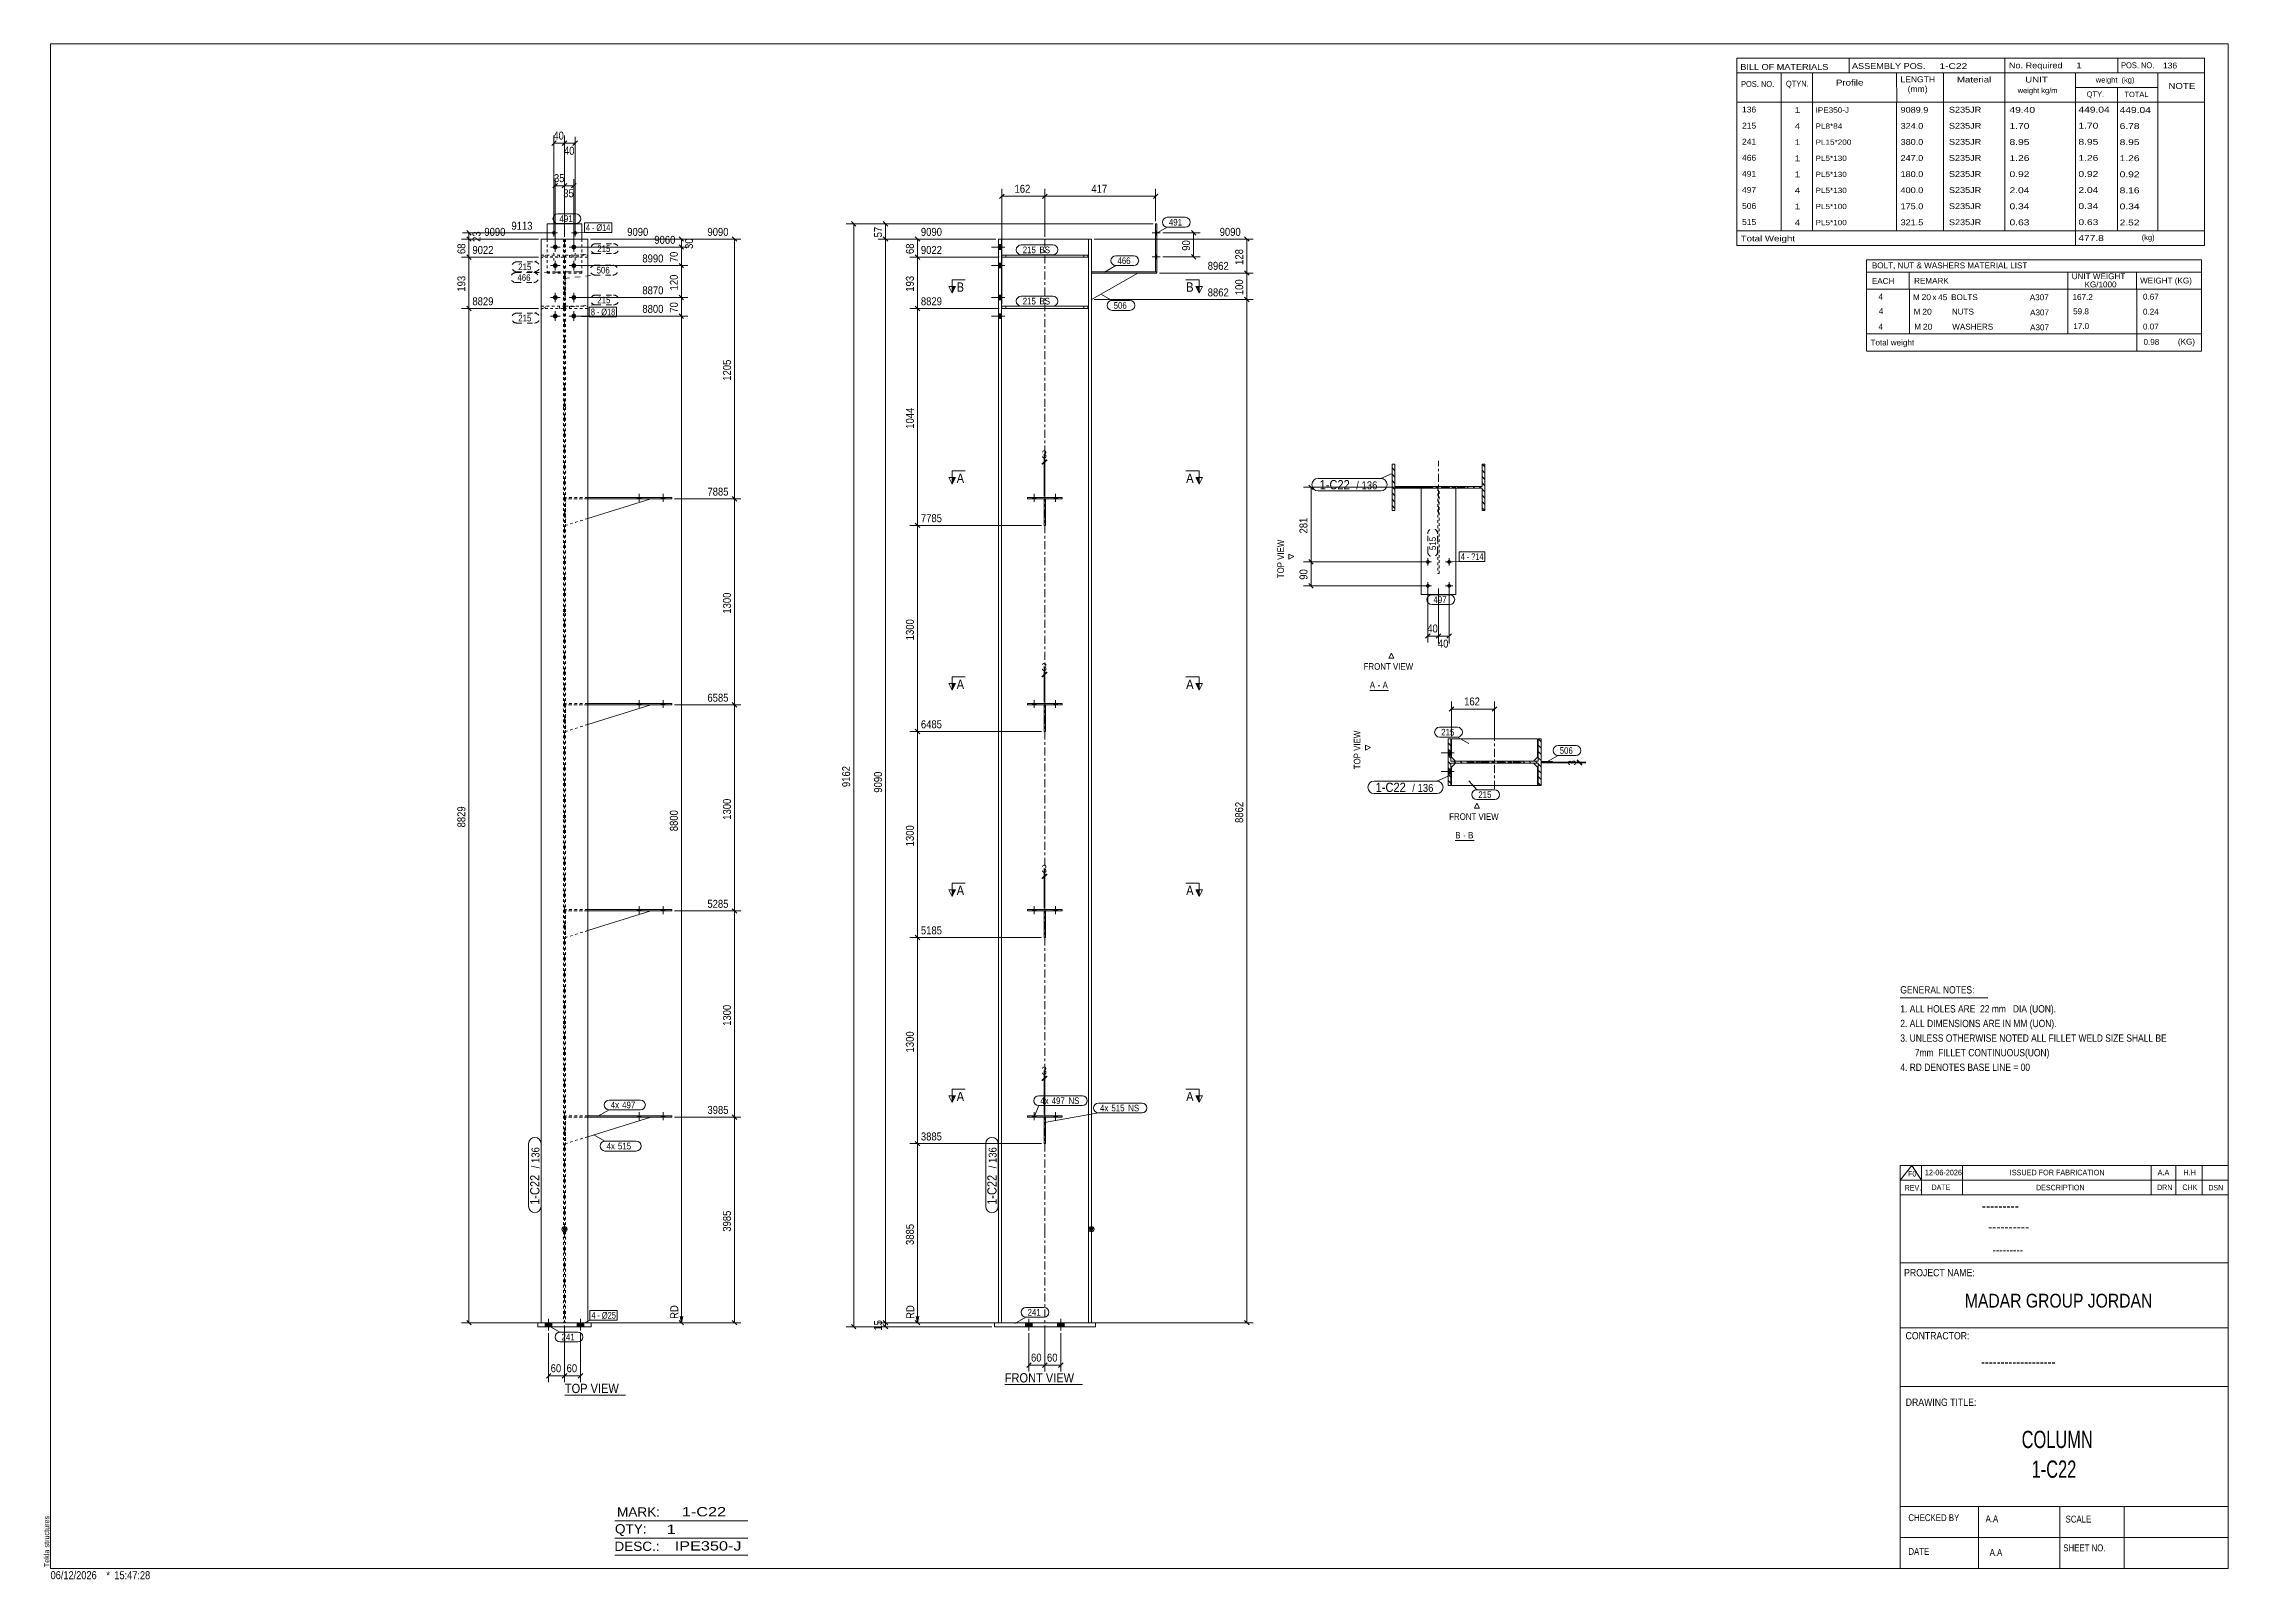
# Model space of a CAD drawing. Header units: millimetres. Extents: x 2 to 825, y 1 to 579.
import ezdxf

# ---------------------------------------------------------------- set-up
doc = ezdxf.new("R2010")
doc.units = ezdxf.units.MM
for name, pattern in [('XKITLINE00', [0]), ('XKITLINE01', [4, 1, -1, 1, -1]), ('XKITLINE02', [4, 2, -2]), ('XKITLINE03', [6, 3, -1, 1, -1])]:
    doc.linetypes.add(name, pattern=pattern)
for name, color, linetype, lineweight in [('Bolt', 3, 'Continuous', 0), ('BoltMark', 7, 'Continuous', 0), ('Dimensions', 7, 'Continuous', 0), ('DrawingSheet', 5, 'Continuous', 0), ('OtherObjectType', 7, 'Continuous', 0), ('Part', 2, 'Continuous', 0), ('PartMark', 7, 'Continuous', 0), ('Section', 6, 'Continuous', 0)]:
    doc.layers.add(name, color=color, linetype=linetype, lineweight=lineweight)
doc.styles.add('@ARIAL_UNICODE_MS_BOLD', font='ARIAL.TTF')
doc.styles.add('ARIAL', font='ARIAL.TTF')
doc.styles.add('ARIAL_NARROW', font='ARIALN.TTF')
doc.styles.add('COMIC_SANS_MS_BOLD', font='COMICBD.TTF')
doc.styles.add('SWIS721_EX_BT', font='ARIAL.TTF')
doc.styles.add('SWISSE', font='ARIAL.TTF')

# ---------------------------------------------------------------- blocks, each defined once
blk = doc.blocks.new('*A1')
at = {"layer": 'Part', "color": 7, "linetype": 'XKITLINE00', "lineweight": 0}
for p, q in [((511.2, 420.58), (511, 420.78)), ((545.1, 419.68), (544, 420.78)), ((544, 420.78), (544, 420.78)), ((511.2, 418.22), (510.1, 419.32)), ((511.2, 415.87), (510.1, 416.97)), ((511.2, 413.51), (510.1, 414.61)), ((511.2, 411.15), (510.1, 412.25)), ((513.03, 411.68), (512.33, 412.38)), ((515.38, 411.68), (514.68, 412.38)), ((517.74, 411.68), (517.04, 412.38)), ((520.1, 411.68), (519.4, 412.38)), ((522.45, 411.68), (521.75, 412.38)), ((524.81, 411.68), (524.11, 412.38)), ((527.17, 411.68), (526.47, 412.38)), ((529.53, 411.68), (528.83, 412.38)), ((531.88, 411.68), (531.18, 412.38)), ((534.24, 411.68), (533.54, 412.38)), ((536.6, 411.68), (535.9, 412.38)), ((538.96, 411.68), (538.26, 412.38)), ((541.31, 411.68), (540.61, 412.38)), ((543.67, 411.68), (542.97, 412.38)), ((545.1, 417.32), (544, 418.42)), ((545.1, 414.97), (544, 416.07)), ((545.1, 412.61), (544, 413.71)), ((545.1, 410.25), (544, 411.35)), ((511.2, 408.79), (510.1, 409.89)), ((511.2, 406.44), (510.1, 407.54)), ((511.2, 404.08), (510.1, 405.18)), ((545.1, 407.9), (544, 409)), ((545.1, 405.54), (544, 406.64)), ((545, 403.28), (544, 404.28))]:
    blk.add_line(p, q, dxfattribs=at)
blk = doc.blocks.new('*A2')
at = {"layer": 'Part', "color": 7, "linetype": 'XKITLINE00', "lineweight": 0}
for p, q in [((532.3, 314.74), (531.2, 315.84)), ((532.3, 312.39), (531.2, 313.49)), ((532.3, 317.1), (532.09, 317.3)), ((566.2, 316.2), (565.1, 317.3)), ((565.1, 317.3), (565.1, 317.3)), ((566.2, 313.85), (565.1, 314.95)), ((532.3, 310.03), (531.2, 311.13)), ((532.3, 307.67), (531.2, 308.77)), ((532.3, 305.31), (531.2, 306.41)), ((534.12, 308.2), (533.42, 308.9)), ((536.48, 308.2), (535.78, 308.9)), ((538.84, 308.2), (538.14, 308.9)), ((541.19, 308.2), (540.49, 308.9)), ((543.55, 308.2), (542.85, 308.9)), ((545.91, 308.2), (545.21, 308.9)), ((548.27, 308.2), (547.57, 308.9)), ((550.62, 308.2), (549.92, 308.9)), ((552.98, 308.2), (552.28, 308.9)), ((555.34, 308.2), (554.64, 308.9)), ((557.69, 308.2), (556.99, 308.9)), ((560.05, 308.2), (559.35, 308.9)), ((562.41, 308.2), (561.71, 308.9)), ((564.77, 308.2), (564.07, 308.9)), ((566.2, 311.49), (565.1, 312.59)), ((566.2, 309.13), (565.1, 310.23)), ((566.2, 306.77), (565.1, 307.87)), ((566.2, 304.42), (565.1, 305.52)), ((532.3, 302.96), (531.2, 304.06)), ((532.3, 300.6), (531.2, 301.7)), ((566.2, 302.06), (565.1, 303.16)), ((566.09, 299.8), (565.1, 300.8))]:
    blk.add_line(p, q, dxfattribs=at)
blk = doc.blocks.new('*A3')
at = {"layer": 'Part', "color": 7, "linetype": 'XKITLINE00', "lineweight": 0}
for p, q in [((566.68, 308.3), (566.2, 308.79)), ((566.61, 308.3), (566.2, 308.72)), ((566.54, 308.3), (566.2, 308.65)), ((566.47, 308.3), (566.2, 308.58)), ((566.41, 308.3), (566.2, 308.52)), ((566.34, 308.3), (566.2, 308.45)), ((566.27, 308.3), (566.2, 308.38)), ((566.21, 308.3), (566.2, 308.31)), ((566.74, 308.3), (566.24, 308.8)), ((566.81, 308.3), (566.31, 308.8)), ((566.88, 308.3), (566.38, 308.8)), ((566.95, 308.3), (566.45, 308.8)), ((567.01, 308.3), (566.51, 308.8)), ((567.08, 308.3), (566.58, 308.8)), ((567.15, 308.3), (566.65, 308.8)), ((567.22, 308.3), (566.72, 308.8)), ((567.28, 308.3), (566.78, 308.8)), ((567.35, 308.3), (566.85, 308.8)), ((567.42, 308.3), (566.92, 308.8)), ((567.48, 308.3), (566.98, 308.8)), ((567.55, 308.3), (567.05, 308.8)), ((567.62, 308.3), (567.12, 308.8)), ((567.69, 308.3), (567.19, 308.8)), ((567.75, 308.3), (567.25, 308.8)), ((567.82, 308.3), (567.32, 308.8)), ((567.89, 308.3), (567.39, 308.8)), ((567.96, 308.3), (567.46, 308.8)), ((568.02, 308.3), (567.52, 308.8)), ((568.09, 308.3), (567.59, 308.8)), ((568.16, 308.3), (567.66, 308.8)), ((568.23, 308.3), (567.73, 308.8)), ((568.29, 308.3), (567.79, 308.8)), ((568.36, 308.3), (567.86, 308.8)), ((568.43, 308.3), (567.93, 308.8)), ((568.5, 308.3), (568, 308.8)), ((568.56, 308.3), (568.06, 308.8)), ((568.63, 308.3), (568.13, 308.8)), ((568.7, 308.3), (568.2, 308.8)), ((568.76, 308.3), (568.26, 308.8)), ((568.83, 308.3), (568.33, 308.8)), ((568.9, 308.3), (568.4, 308.8)), ((568.97, 308.3), (568.47, 308.8)), ((569.03, 308.3), (568.53, 308.8)), ((569.1, 308.3), (568.6, 308.8)), ((569.17, 308.3), (568.67, 308.8)), ((569.24, 308.3), (568.74, 308.8)), ((569.3, 308.3), (568.8, 308.8)), ((569.37, 308.3), (568.87, 308.8)), ((569.44, 308.3), (568.94, 308.8)), ((569.51, 308.3), (569.01, 308.8)), ((569.57, 308.3), (569.07, 308.8)), ((569.64, 308.3), (569.14, 308.8)), ((569.71, 308.3), (569.21, 308.8)), ((569.77, 308.3), (569.27, 308.8)), ((569.84, 308.3), (569.34, 308.8)), ((569.91, 308.3), (569.41, 308.8)), ((569.98, 308.3), (569.48, 308.8)), ((570.04, 308.3), (569.54, 308.8)), ((570.08, 308.33), (569.61, 308.8)), ((570.12, 308.37), (569.68, 308.8)), ((570.15, 308.4), (569.75, 308.8)), ((570.18, 308.43), (569.81, 308.8)), ((570.22, 308.47), (569.88, 308.8)), ((570.25, 308.5), (569.95, 308.8)), ((570.29, 308.53), (570.02, 308.8)), ((570.32, 308.57), (570.08, 308.8)), ((570.11, 308.3), (570.08, 308.33)), ((570.18, 308.3), (570.12, 308.37)), ((570.35, 308.6), (570.15, 308.8)), ((570.25, 308.3), (570.15, 308.4)), ((570.31, 308.3), (570.18, 308.43)), ((570.39, 308.64), (570.22, 308.8)), ((570.38, 308.3), (570.22, 308.47)), ((570.45, 308.3), (570.25, 308.5)), ((570.42, 308.67), (570.29, 308.8)), ((570.52, 308.3), (570.29, 308.53)), ((570.55, 308.33), (570.32, 308.57)), ((570.45, 308.7), (570.35, 308.8)), ((570.55, 308.4), (570.35, 308.6)), ((570.55, 308.47), (570.39, 308.64)), ((570.49, 308.74), (570.42, 308.8)), ((570.55, 308.53), (570.42, 308.67)), ((570.55, 308.6), (570.45, 308.7)), ((570.52, 308.77), (570.49, 308.8)), ((570.55, 308.67), (570.49, 308.74)), ((570.55, 308.74), (570.52, 308.77))]:
    blk.add_line(p, q, dxfattribs=at)
blk = doc.blocks.new('*A4')
at = {"layer": 'Bolt'}
for points in [[(363, 501.57), (361.9, 501.57), (361.9, 503.37), (363, 503.37)], [(363, 501.57), (361.9, 501.57), (361.9, 503.37), (363, 503.37)], [(363, 494.57), (361.9, 494.57), (361.9, 496.37), (363, 496.37)], [(363, 494.57), (361.9, 494.57), (361.9, 496.37), (363, 496.37)], [(363, 482.57), (361.9, 482.57), (361.9, 484.37), (363, 484.37)], [(363, 482.57), (361.9, 482.57), (361.9, 484.37), (363, 484.37)], [(363, 475.57), (361.9, 475.57), (361.9, 477.37), (363, 477.37)], [(363, 475.57), (361.9, 475.57), (361.9, 477.37), (363, 477.37)]]:
    blk.add_hatch(color=3, dxfattribs=at).paths.add_polyline_path(points, flags=17)
at = {"layer": 'Bolt', "color": 3, "linetype": 'XKITLINE00', "lineweight": 0}
for p, q in [((364.25, 502.47), (359.25, 502.47)), ((364.25, 502.47), (359.25, 502.47)), ((363, 503.37), (361.9, 503.37)), ((363, 503.37), (361.9, 503.37)), ((364.25, 495.47), (359.25, 495.47)), ((364.25, 495.47), (359.25, 495.47)), ((363, 501.57), (361.9, 501.57)), ((363, 501.57), (361.9, 501.57)), ((363, 496.37), (361.9, 496.37)), ((363, 496.37), (361.9, 496.37)), ((363, 494.57), (361.9, 494.57)), ((363, 494.57), (361.9, 494.57)), ((364.25, 483.47), (359.25, 483.47)), ((364.25, 483.47), (359.25, 483.47)), ((363, 484.37), (361.9, 484.37)), ((363, 484.37), (361.9, 484.37)), ((363, 482.57), (361.9, 482.57)), ((363, 482.57), (361.9, 482.57)), ((363, 477.37), (361.9, 477.37)), ((363, 477.37), (361.9, 477.37)), ((364.25, 476.47), (359.25, 476.47)), ((364.25, 476.47), (359.25, 476.47)), ((363, 475.57), (361.9, 475.57)), ((363, 475.57), (361.9, 475.57))]:
    blk.add_line(p, q, dxfattribs=at)
blk = doc.blocks.new('*A5')
at = {"layer": 'Bolt'}
for points in [[(376.1, 408.19), (376.1, 407.69), (374.7, 407.69), (374.7, 408.19)], [(376.1, 408.19), (376.1, 407.69), (374.7, 407.69), (374.7, 408.19)], [(384.1, 408.19), (384.1, 407.69), (382.7, 407.69), (382.7, 408.19)], [(384.1, 408.19), (384.1, 407.69), (382.7, 407.69), (382.7, 408.19)]]:
    blk.add_hatch(color=3, dxfattribs=at).paths.add_polyline_path(points, flags=17)
at = {"layer": 'Bolt', "color": 3, "linetype": 'XKITLINE00', "lineweight": 0}
for p, q in [((374.7, 407.69), (374.7, 408.19)), ((374.7, 407.69), (374.7, 408.19)), ((375.4, 406.53), (375.4, 409.53)), ((375.4, 406.53), (375.4, 409.53)), ((376.1, 407.69), (376.1, 408.19)), ((376.1, 407.69), (376.1, 408.19)), ((382.7, 407.69), (382.7, 408.19)), ((382.7, 407.69), (382.7, 408.19)), ((383.4, 406.53), (383.4, 409.53)), ((383.4, 406.53), (383.4, 409.53)), ((384.1, 407.69), (384.1, 408.19)), ((384.1, 407.69), (384.1, 408.19))]:
    blk.add_line(p, q, dxfattribs=at)
blk = doc.blocks.new('*A6')
at = {"layer": 'Bolt'}
for points in [[(376.1, 330.61), (376.1, 330.11), (374.7, 330.11), (374.7, 330.61)], [(376.1, 330.61), (376.1, 330.11), (374.7, 330.11), (374.7, 330.61)], [(384.1, 330.61), (384.1, 330.11), (382.7, 330.11), (382.7, 330.61)], [(384.1, 330.61), (384.1, 330.11), (382.7, 330.11), (382.7, 330.61)]]:
    blk.add_hatch(color=3, dxfattribs=at).paths.add_polyline_path(points, flags=17)
at = {"layer": 'Bolt', "color": 3, "linetype": 'XKITLINE00', "lineweight": 0}
for p, q in [((374.7, 330.11), (374.7, 330.61)), ((374.7, 330.11), (374.7, 330.61)), ((375.4, 328.95), (375.4, 331.95)), ((375.4, 328.95), (375.4, 331.95)), ((376.1, 330.11), (376.1, 330.61)), ((376.1, 330.11), (376.1, 330.61)), ((382.7, 330.11), (382.7, 330.61)), ((382.7, 330.11), (382.7, 330.61)), ((383.4, 328.95), (383.4, 331.95)), ((383.4, 328.95), (383.4, 331.95)), ((384.1, 330.11), (384.1, 330.61)), ((384.1, 330.11), (384.1, 330.61))]:
    blk.add_line(p, q, dxfattribs=at)
blk = doc.blocks.new('*A7')
at = {"layer": 'Bolt'}
for points in [[(376.1, 253.03), (376.1, 252.53), (374.7, 252.53), (374.7, 253.03)], [(376.1, 253.03), (376.1, 252.53), (374.7, 252.53), (374.7, 253.03)], [(384.1, 253.03), (384.1, 252.53), (382.7, 252.53), (382.7, 253.03)], [(384.1, 253.03), (384.1, 252.53), (382.7, 252.53), (382.7, 253.03)]]:
    blk.add_hatch(color=3, dxfattribs=at).paths.add_polyline_path(points, flags=17)
at = {"layer": 'Bolt', "color": 3, "linetype": 'XKITLINE00', "lineweight": 0}
for p, q in [((374.7, 252.53), (374.7, 253.03)), ((374.7, 252.53), (374.7, 253.03)), ((375.4, 251.37), (375.4, 254.37)), ((375.4, 251.37), (375.4, 254.37)), ((376.1, 252.53), (376.1, 253.03)), ((376.1, 252.53), (376.1, 253.03)), ((382.7, 252.53), (382.7, 253.03)), ((382.7, 252.53), (382.7, 253.03)), ((383.4, 251.37), (383.4, 254.37)), ((383.4, 251.37), (383.4, 254.37)), ((384.1, 252.53), (384.1, 253.03)), ((384.1, 252.53), (384.1, 253.03))]:
    blk.add_line(p, q, dxfattribs=at)
blk = doc.blocks.new('*A8')
at = {"layer": 'Bolt'}
for points in [[(376.1, 175.45), (376.1, 174.95), (374.7, 174.95), (374.7, 175.45)], [(376.1, 175.45), (376.1, 174.95), (374.7, 174.95), (374.7, 175.45)], [(384.1, 175.45), (384.1, 174.95), (382.7, 174.95), (382.7, 175.45)], [(384.1, 175.45), (384.1, 174.95), (382.7, 174.95), (382.7, 175.45)]]:
    blk.add_hatch(color=3, dxfattribs=at).paths.add_polyline_path(points, flags=17)
at = {"layer": 'Bolt', "color": 3, "linetype": 'XKITLINE00', "lineweight": 0}
for p, q in [((374.7, 174.95), (374.7, 175.45)), ((374.7, 174.95), (374.7, 175.45)), ((375.4, 173.79), (375.4, 176.79)), ((375.4, 173.79), (375.4, 176.79)), ((376.1, 174.95), (376.1, 175.45)), ((376.1, 174.95), (376.1, 175.45)), ((382.7, 174.95), (382.7, 175.45)), ((382.7, 174.95), (382.7, 175.45)), ((383.4, 173.79), (383.4, 176.79)), ((383.4, 173.79), (383.4, 176.79)), ((384.1, 174.95), (384.1, 175.45)), ((384.1, 174.95), (384.1, 175.45))]:
    blk.add_line(p, q, dxfattribs=at)
blk = doc.blocks.new('*A9')
at = {"layer": 'Bolt'}
for points in [[(421.1, 508.48), (421.6, 508.48), (421.6, 507.08), (421.1, 507.08)], [(421.1, 508.48), (421.6, 508.48), (421.6, 507.08), (421.1, 507.08)], [(421.1, 499.48), (421.6, 499.48), (421.6, 498.08), (421.1, 498.08)], [(421.1, 499.48), (421.6, 499.48), (421.6, 498.08), (421.1, 498.08)]]:
    blk.add_hatch(color=3, dxfattribs=at).paths.add_polyline_path(points, flags=17)
at = {"layer": 'Bolt', "color": 3, "linetype": 'XKITLINE00', "lineweight": 0}
for p, q in [((419.76, 507.78), (422.76, 507.78)), ((419.76, 507.78), (422.76, 507.78)), ((421.1, 508.48), (421.6, 508.48)), ((421.1, 508.48), (421.6, 508.48)), ((421.1, 507.08), (421.6, 507.08)), ((421.1, 507.08), (421.6, 507.08)), ((419.76, 498.78), (422.76, 498.78)), ((419.76, 498.78), (422.76, 498.78)), ((421.1, 499.48), (421.6, 499.48)), ((421.1, 499.48), (421.6, 499.48)), ((421.1, 498.08), (421.6, 498.08)), ((421.1, 498.08), (421.6, 498.08))]:
    blk.add_line(p, q, dxfattribs=at)
blk = doc.blocks.new('*A10')
at = {"layer": 'Bolt'}
for points in [[(374.65, 97.55), (374.65, 96.05), (372.15, 96.05), (372.15, 97.55)], [(374.65, 97.55), (374.65, 96.05), (372.15, 96.05), (372.15, 97.55)], [(386.65, 97.55), (386.65, 96.05), (384.15, 96.05), (384.15, 97.55)], [(386.65, 97.55), (386.65, 96.05), (384.15, 96.05), (384.15, 97.55)]]:
    blk.add_hatch(color=3, dxfattribs=at).paths.add_polyline_path(points, flags=17)
at = {"layer": 'Bolt', "color": 3, "linetype": 'XKITLINE00', "lineweight": 0}
for p, q in [((373.4, 99.05), (373.4, 94.55)), ((373.4, 99.05), (373.4, 94.55)), ((385.4, 99.05), (385.4, 94.55)), ((385.4, 99.05), (385.4, 94.55)), ((372.15, 97.55), (372.15, 96.05)), ((372.15, 97.55), (372.15, 96.05)), ((374.65, 97.55), (374.65, 96.05)), ((374.65, 97.55), (374.65, 96.05)), ((384.15, 97.55), (384.15, 96.05)), ((384.15, 97.55), (384.15, 96.05)), ((386.65, 97.55), (386.65, 96.05)), ((386.65, 97.55), (386.65, 96.05))]:
    blk.add_line(p, q, dxfattribs=at)
blk = doc.blocks.new('*A11')
at = {"layer": 'Part'}
blk.add_hatch(color=2, dxfattribs=at).paths.add_polyline_path([(396.1, 133.26), (397.7, 133.26), (396.9, 131.86)], flags=17)
at = {"layer": 'Part', "color": 7, "linetype": 'XKITLINE03', "lineweight": 0}
for p, q in [((379.4, 442.27), (379.4, 515.47)), ((379.4, 364.69), (379.4, 442.17)), ((379.4, 287.11), (379.4, 364.59)), ((379.4, 209.53), (379.4, 287.01)), ((379.4, 131.95), (379.4, 209.43)), ((379.4, 87.55), (379.4, 131.85))]:
    blk.add_line(p, q, dxfattribs=at)
at = {"layer": 'Part', "color": 2, "linetype": 'XKITLINE00', "lineweight": 0}
for p, q in [((361.9, 505.47), (361.9, 442.27)), ((396.9, 505.47), (361.9, 505.47)), ((363, 505.47), (363, 442.27)), ((395.8, 505.47), (395.8, 442.27)), ((396.9, 442.27), (396.9, 505.47)), ((361.9, 442.17), (361.9, 364.69)), ((363, 442.17), (363, 364.69)), ((395.8, 442.17), (395.8, 364.69)), ((396.9, 364.69), (396.9, 442.17)), ((361.9, 364.59), (361.9, 287.11)), ((363, 364.59), (363, 287.11)), ((395.8, 364.59), (395.8, 287.11)), ((396.9, 287.11), (396.9, 364.59)), ((361.9, 287.01), (361.9, 209.53)), ((363, 287.01), (363, 209.53)), ((395.8, 287.01), (395.8, 209.53)), ((396.9, 209.53), (396.9, 287.01)), ((361.9, 209.43), (361.9, 131.95)), ((363, 209.43), (363, 131.95)), ((395.8, 209.43), (395.8, 131.95)), ((396.9, 131.95), (396.9, 209.43)), ((361.9, 131.85), (361.9, 97.55)), ((363, 131.85), (363, 97.55)), ((395.8, 131.85), (395.8, 97.55)), ((396.9, 131.86), (396.1, 133.26)), ((396.1, 133.26), (397.7, 133.26)), ((397.7, 133.26), (396.9, 131.86)), ((396.9, 97.55), (396.9, 131.85))]:
    blk.add_line(p, q, dxfattribs=at)
at = {"layer": 'Part', "color": 7, "linetype": 'XKITLINE01', "lineweight": 0}
blk.add_line((361.9, 97.55), (396.9, 97.55), dxfattribs=at)
at = {"layer": 'Part', "color": 2, "linetype": 'XKITLINE00', "lineweight": 0}
blk.add_circle((396.9, 132.76), 1, dxfattribs=at)
blk = doc.blocks.new('*A12')
at = {"layer": 'Part', "color": 2, "linetype": 'XKITLINE00', "lineweight": 0}
for p, q in [((379.15, 397.69), (379.15, 407.69)), ((379.65, 397.69), (379.65, 407.69)), ((379.15, 397.69), (379.65, 397.69))]:
    blk.add_line(p, q, dxfattribs=at)
at = {"layer": 'Part', "color": 7, "linetype": 'XKITLINE01', "lineweight": 0}
for p, q in [((379.15, 407.69), (379.65, 407.69)), ((379.65, 407.69), (379.15, 407.69))]:
    blk.add_line(p, q, dxfattribs=at)
blk = doc.blocks.new('*A13')
at = {"layer": 'Part', "color": 2, "linetype": 'XKITLINE00', "lineweight": 0}
for p, q in [((372.9, 408.19), (385.9, 408.19)), ((372.9, 408.19), (372.9, 407.69)), ((372.9, 407.69), (385.9, 407.69)), ((385.9, 408.19), (385.9, 407.69))]:
    blk.add_line(p, q, dxfattribs=at)
blk = doc.blocks.new('*A14')
at = {"layer": 'Part', "color": 2, "linetype": 'XKITLINE00', "lineweight": 0}
for p, q in [((379.15, 320.11), (379.15, 330.11)), ((379.65, 320.11), (379.65, 330.11)), ((379.15, 320.11), (379.65, 320.11))]:
    blk.add_line(p, q, dxfattribs=at)
at = {"layer": 'Part', "color": 7, "linetype": 'XKITLINE01', "lineweight": 0}
for p, q in [((379.15, 330.11), (379.65, 330.11)), ((379.65, 330.11), (379.15, 330.11))]:
    blk.add_line(p, q, dxfattribs=at)
blk = doc.blocks.new('*A15')
at = {"layer": 'Part', "color": 2, "linetype": 'XKITLINE00', "lineweight": 0}
for p, q in [((372.9, 330.61), (385.9, 330.61)), ((372.9, 330.61), (372.9, 330.11)), ((372.9, 330.11), (385.9, 330.11)), ((385.9, 330.61), (385.9, 330.11))]:
    blk.add_line(p, q, dxfattribs=at)
blk = doc.blocks.new('*A16')
at = {"layer": 'Part', "color": 2, "linetype": 'XKITLINE00', "lineweight": 0}
for p, q in [((379.15, 242.53), (379.15, 252.53)), ((379.65, 242.53), (379.65, 252.53)), ((379.15, 242.53), (379.65, 242.53))]:
    blk.add_line(p, q, dxfattribs=at)
at = {"layer": 'Part', "color": 7, "linetype": 'XKITLINE01', "lineweight": 0}
for p, q in [((379.15, 252.53), (379.65, 252.53)), ((379.65, 252.53), (379.15, 252.53))]:
    blk.add_line(p, q, dxfattribs=at)
blk = doc.blocks.new('*A17')
at = {"layer": 'Part', "color": 2, "linetype": 'XKITLINE00', "lineweight": 0}
for p, q in [((372.9, 253.03), (385.9, 253.03)), ((372.9, 253.03), (372.9, 252.53)), ((372.9, 252.53), (385.9, 252.53)), ((385.9, 253.03), (385.9, 252.53))]:
    blk.add_line(p, q, dxfattribs=at)
blk = doc.blocks.new('*A18')
at = {"layer": 'Part', "color": 2, "linetype": 'XKITLINE00', "lineweight": 0}
for p, q in [((379.15, 164.95), (379.15, 174.95)), ((379.65, 164.95), (379.65, 174.95)), ((379.15, 164.95), (379.65, 164.95))]:
    blk.add_line(p, q, dxfattribs=at)
at = {"layer": 'Part', "color": 7, "linetype": 'XKITLINE01', "lineweight": 0}
for p, q in [((379.15, 174.95), (379.65, 174.95)), ((379.65, 174.95), (379.15, 174.95))]:
    blk.add_line(p, q, dxfattribs=at)
blk = doc.blocks.new('*A19')
at = {"layer": 'Part', "color": 2, "linetype": 'XKITLINE00', "lineweight": 0}
for p, q in [((372.9, 175.45), (385.9, 175.45)), ((372.9, 175.45), (372.9, 174.95)), ((372.9, 174.95), (385.9, 174.95)), ((385.9, 175.45), (385.9, 174.95))]:
    blk.add_line(p, q, dxfattribs=at)
blk = doc.blocks.new('*A20')
at = {"layer": 'Part', "color": 2, "linetype": 'XKITLINE00', "lineweight": 0}
blk.add_line((396.9, 482.68), (414.4, 492.68), dxfattribs=at)
at = {"layer": 'Part', "color": 7, "linetype": 'XKITLINE01', "lineweight": 0}
for p, q in [((396.9, 492.68), (396.9, 482.68)), ((414.4, 492.68), (396.9, 492.68))]:
    blk.add_line(p, q, dxfattribs=at)
blk = doc.blocks.new('*A21')
at = {"layer": 'Part', "color": 2, "linetype": 'XKITLINE00', "lineweight": 0}
for p, q in [((421.6, 493.18), (396.9, 493.18)), ((396.9, 492.68), (421.6, 492.68)), ((421.6, 492.68), (421.6, 493.18))]:
    blk.add_line(p, q, dxfattribs=at)
at = {"layer": 'Part', "color": 7, "linetype": 'XKITLINE01', "lineweight": 0}
blk.add_line((396.9, 493.18), (396.9, 492.68), dxfattribs=at)
blk = doc.blocks.new('*A22')
at = {"layer": 'Part', "color": 2, "linetype": 'XKITLINE00', "lineweight": 0}
for p, q in [((421.6, 511.18), (421.1, 511.18)), ((421.1, 511.18), (421.1, 493.18)), ((421.6, 493.18), (421.6, 511.18)), ((421.1, 493.18), (421.6, 493.18))]:
    blk.add_line(p, q, dxfattribs=at)
blk = doc.blocks.new('*A23')
at = {"layer": 'Part', "color": 2, "linetype": 'XKITLINE00', "lineweight": 0}
for p, q in [((398.4, 97.55), (360.4, 97.55)), ((360.4, 97.55), (360.4, 96.05)), ((398.4, 96.05), (360.4, 96.05)), ((398.4, 97.55), (398.4, 96.05))]:
    blk.add_line(p, q, dxfattribs=at)
blk = doc.blocks.new('*A24')
at = {"layer": 'Part', "color": 2, "linetype": 'XKITLINE00', "lineweight": 0}
for p, q in [((363.2, 479.34), (363.2, 480.14)), ((363.2, 480.14), (395.6, 480.14)), ((395.6, 479.34), (363.2, 479.34)), ((395.6, 480.14), (395.6, 479.34))]:
    blk.add_line(p, q, dxfattribs=at)
at = {"layer": 'Part', "color": 7, "linetype": 'XKITLINE01', "lineweight": 0}
for p, q in [((364.7, 479.34), (364.7, 480.14)), ((394.1, 479.34), (394.1, 480.14))]:
    blk.add_line(p, q, dxfattribs=at)
blk = doc.blocks.new('*A25')
at = {"layer": 'Part', "color": 2, "linetype": 'XKITLINE00', "lineweight": 0}
for p, q in [((363.2, 498.65), (363.2, 499.45)), ((363.2, 499.45), (395.6, 499.45)), ((395.6, 498.65), (363.2, 498.65)), ((395.6, 499.45), (395.6, 498.65))]:
    blk.add_line(p, q, dxfattribs=at)
at = {"layer": 'Part', "color": 7, "linetype": 'XKITLINE01', "lineweight": 0}
for p, q in [((364.7, 498.65), (364.7, 499.45)), ((394.1, 498.65), (394.1, 499.45))]:
    blk.add_line(p, q, dxfattribs=at)
blk = doc.blocks.new('*A26')
at = {"layer": 'Part', "color": 7, "linetype": 'XKITLINE01', "lineweight": 0}
for p, q in [((395.6, 480.14), (363.2, 480.14)), ((363.2, 479.34), (363.2, 480.14)), ((363.2, 479.34), (395.6, 479.34)), ((364.7, 479.34), (364.7, 480.14)), ((394.1, 479.34), (394.1, 480.14)), ((395.6, 479.34), (395.6, 480.14))]:
    blk.add_line(p, q, dxfattribs=at)
blk = doc.blocks.new('*A27')
at = {"layer": 'Part', "color": 7, "linetype": 'XKITLINE01', "lineweight": 0}
for p, q in [((395.6, 499.45), (363.2, 499.45)), ((363.2, 498.65), (363.2, 499.45)), ((363.2, 498.65), (395.6, 498.65)), ((364.7, 498.65), (364.7, 499.45)), ((394.1, 498.65), (394.1, 499.45)), ((395.6, 498.65), (395.6, 499.45))]:
    blk.add_line(p, q, dxfattribs=at)
blk = doc.blocks.new('*A28')
at = {"layer": 'Bolt'}
for points in [[(194.12, 502.51), (194.12, 502.56), (194.13, 502.6), (194.14, 502.65), (194.15, 502.69), (194.16, 502.73), (194.17, 502.77), (194.19, 502.81), (194.21, 502.85), (194.23, 502.89), (194.25, 502.93), (194.27, 502.97), (194.3, 503.01), (194.32, 503.04), (194.35, 503.07), (194.38, 503.11), (194.42, 503.14), (194.45, 503.17), (194.48, 503.19), (194.52, 503.22), (194.56, 503.24), (194.6, 503.26), (194.63, 503.28), (194.68, 503.3), (194.72, 503.32), (194.76, 503.33), (194.8, 503.34), (194.84, 503.35), (194.89, 503.36), (194.93, 503.37), (194.98, 503.37), (195.02, 503.37), (195.06, 503.37), (195.11, 503.37), (195.15, 503.36), (195.2, 503.35), (195.24, 503.34), (195.28, 503.33), (195.32, 503.32), (195.36, 503.3), (195.4, 503.28), (195.44, 503.26), (195.48, 503.24), (195.52, 503.22), (195.56, 503.19), (195.59, 503.17), (195.62, 503.14), (195.66, 503.11), (195.69, 503.07), (195.72, 503.04), (195.74, 503.01), (195.77, 502.97), (195.79, 502.93), (195.81, 502.89), (195.83, 502.85), (195.85, 502.81), (195.87, 502.77), (195.88, 502.73), (195.89, 502.69), (195.9, 502.65), (195.91, 502.6), (195.92, 502.56), (195.92, 502.51), (195.92, 502.47), (195.92, 502.43), (195.92, 502.38), (195.91, 502.34), (195.9, 502.29), (195.89, 502.25), (195.88, 502.21), (195.87, 502.17), (195.85, 502.13), (195.83, 502.09), (195.81, 502.05), (195.79, 502.01), (195.77, 501.97), (195.74, 501.93), (195.72, 501.9), (195.69, 501.87), (195.66, 501.83), (195.62, 501.8), (195.59, 501.77), (195.56, 501.75), (195.52, 501.72), (195.48, 501.7), (195.44, 501.68), (195.4, 501.66), (195.36, 501.64), (195.32, 501.62), (195.28, 501.61), (195.24, 501.6), (195.2, 501.59), (195.15, 501.58), (195.11, 501.57), (195.06, 501.57), (195.02, 501.57), (194.98, 501.57), (194.93, 501.57), (194.89, 501.58), (194.84, 501.59), (194.8, 501.6), (194.76, 501.61), (194.72, 501.62), (194.68, 501.64), (194.63, 501.66), (194.6, 501.68), (194.56, 501.7), (194.52, 501.72), (194.48, 501.75), (194.45, 501.77), (194.42, 501.8), (194.38, 501.83), (194.35, 501.87), (194.32, 501.9), (194.3, 501.93), (194.27, 501.97), (194.25, 502.01), (194.23, 502.05), (194.21, 502.09), (194.19, 502.13), (194.17, 502.17), (194.16, 502.21), (194.15, 502.25), (194.14, 502.29), (194.13, 502.34), (194.12, 502.38), (194.12, 502.43), (194.12, 502.47)], [(201.12, 502.51), (201.12, 502.56), (201.13, 502.6), (201.14, 502.65), (201.15, 502.69), (201.16, 502.73), (201.17, 502.77), (201.19, 502.81), (201.21, 502.85), (201.23, 502.89), (201.25, 502.93), (201.27, 502.97), (201.3, 503.01), (201.32, 503.04), (201.35, 503.07), (201.38, 503.11), (201.42, 503.14), (201.45, 503.17), (201.48, 503.19), (201.52, 503.22), (201.56, 503.24), (201.6, 503.26), (201.63, 503.28), (201.68, 503.3), (201.72, 503.32), (201.76, 503.33), (201.8, 503.34), (201.84, 503.35), (201.89, 503.36), (201.93, 503.37), (201.98, 503.37), (202.02, 503.37), (202.06, 503.37), (202.11, 503.37), (202.15, 503.36), (202.2, 503.35), (202.24, 503.34), (202.28, 503.33), (202.32, 503.32), (202.36, 503.3), (202.4, 503.28), (202.44, 503.26), (202.48, 503.24), (202.52, 503.22), (202.56, 503.19), (202.59, 503.17), (202.62, 503.14), (202.66, 503.11), (202.69, 503.07), (202.72, 503.04), (202.74, 503.01), (202.77, 502.97), (202.79, 502.93), (202.81, 502.89), (202.83, 502.85), (202.85, 502.81), (202.87, 502.77), (202.88, 502.73), (202.89, 502.69), (202.9, 502.65), (202.91, 502.6), (202.92, 502.56), (202.92, 502.51), (202.92, 502.47), (202.92, 502.43), (202.92, 502.38), (202.91, 502.34), (202.9, 502.29), (202.89, 502.25), (202.88, 502.21), (202.87, 502.17), (202.85, 502.13), (202.83, 502.09), (202.81, 502.05), (202.79, 502.01), (202.77, 501.97), (202.74, 501.93), (202.72, 501.9), (202.69, 501.87), (202.66, 501.83), (202.62, 501.8), (202.59, 501.77), (202.56, 501.75), (202.52, 501.72), (202.48, 501.7), (202.44, 501.68), (202.4, 501.66), (202.36, 501.64), (202.32, 501.62), (202.28, 501.61), (202.24, 501.6), (202.2, 501.59), (202.15, 501.58), (202.11, 501.57), (202.06, 501.57), (202.02, 501.57), (201.98, 501.57), (201.93, 501.57), (201.89, 501.58), (201.84, 501.59), (201.8, 501.6), (201.76, 501.61), (201.72, 501.62), (201.68, 501.64), (201.63, 501.66), (201.6, 501.68), (201.56, 501.7), (201.52, 501.72), (201.48, 501.75), (201.45, 501.77), (201.42, 501.8), (201.38, 501.83), (201.35, 501.87), (201.32, 501.9), (201.3, 501.93), (201.27, 501.97), (201.25, 502.01), (201.23, 502.05), (201.21, 502.09), (201.19, 502.13), (201.17, 502.17), (201.16, 502.21), (201.15, 502.25), (201.14, 502.29), (201.13, 502.34), (201.12, 502.38), (201.12, 502.43), (201.12, 502.47)], [(194.12, 495.51), (194.12, 495.56), (194.13, 495.6), (194.14, 495.65), (194.15, 495.69), (194.16, 495.73), (194.17, 495.77), (194.19, 495.81), (194.21, 495.85), (194.23, 495.89), (194.25, 495.93), (194.27, 495.97), (194.3, 496.01), (194.32, 496.04), (194.35, 496.07), (194.38, 496.11), (194.42, 496.14), (194.45, 496.17), (194.48, 496.19), (194.52, 496.22), (194.56, 496.24), (194.6, 496.26), (194.63, 496.28), (194.68, 496.3), (194.72, 496.32), (194.76, 496.33), (194.8, 496.34), (194.84, 496.35), (194.89, 496.36), (194.93, 496.37), (194.98, 496.37), (195.02, 496.37), (195.06, 496.37), (195.11, 496.37), (195.15, 496.36), (195.2, 496.35), (195.24, 496.34), (195.28, 496.33), (195.32, 496.32), (195.36, 496.3), (195.4, 496.28), (195.44, 496.26), (195.48, 496.24), (195.52, 496.22), (195.56, 496.19), (195.59, 496.17), (195.62, 496.14), (195.66, 496.11), (195.69, 496.07), (195.72, 496.04), (195.74, 496.01), (195.77, 495.97), (195.79, 495.93), (195.81, 495.89), (195.83, 495.85), (195.85, 495.81), (195.87, 495.77), (195.88, 495.73), (195.89, 495.69), (195.9, 495.65), (195.91, 495.6), (195.92, 495.56), (195.92, 495.51), (195.92, 495.47), (195.92, 495.43), (195.92, 495.38), (195.91, 495.34), (195.9, 495.29), (195.89, 495.25), (195.88, 495.21), (195.87, 495.17), (195.85, 495.13), (195.83, 495.09), (195.81, 495.05), (195.79, 495.01), (195.77, 494.97), (195.74, 494.93), (195.72, 494.9), (195.69, 494.87), (195.66, 494.83), (195.62, 494.8), (195.59, 494.77), (195.56, 494.75), (195.52, 494.72), (195.48, 494.7), (195.44, 494.68), (195.4, 494.66), (195.36, 494.64), (195.32, 494.62), (195.28, 494.61), (195.24, 494.6), (195.2, 494.59), (195.15, 494.58), (195.11, 494.57), (195.06, 494.57), (195.02, 494.57), (194.98, 494.57), (194.93, 494.57), (194.89, 494.58), (194.84, 494.59), (194.8, 494.6), (194.76, 494.61), (194.72, 494.62), (194.68, 494.64), (194.63, 494.66), (194.6, 494.68), (194.56, 494.7), (194.52, 494.72), (194.48, 494.75), (194.45, 494.77), (194.42, 494.8), (194.38, 494.83), (194.35, 494.87), (194.32, 494.9), (194.3, 494.93), (194.27, 494.97), (194.25, 495.01), (194.23, 495.05), (194.21, 495.09), (194.19, 495.13), (194.17, 495.17), (194.16, 495.21), (194.15, 495.25), (194.14, 495.29), (194.13, 495.34), (194.12, 495.38), (194.12, 495.43), (194.12, 495.47)], [(201.12, 495.51), (201.12, 495.56), (201.13, 495.6), (201.14, 495.65), (201.15, 495.69), (201.16, 495.73), (201.17, 495.77), (201.19, 495.81), (201.21, 495.85), (201.23, 495.89), (201.25, 495.93), (201.27, 495.97), (201.3, 496.01), (201.32, 496.04), (201.35, 496.07), (201.38, 496.11), (201.42, 496.14), (201.45, 496.17), (201.48, 496.19), (201.52, 496.22), (201.56, 496.24), (201.6, 496.26), (201.63, 496.28), (201.68, 496.3), (201.72, 496.32), (201.76, 496.33), (201.8, 496.34), (201.84, 496.35), (201.89, 496.36), (201.93, 496.37), (201.98, 496.37), (202.02, 496.37), (202.06, 496.37), (202.11, 496.37), (202.15, 496.36), (202.2, 496.35), (202.24, 496.34), (202.28, 496.33), (202.32, 496.32), (202.36, 496.3), (202.4, 496.28), (202.44, 496.26), (202.48, 496.24), (202.52, 496.22), (202.56, 496.19), (202.59, 496.17), (202.62, 496.14), (202.66, 496.11), (202.69, 496.07), (202.72, 496.04), (202.74, 496.01), (202.77, 495.97), (202.79, 495.93), (202.81, 495.89), (202.83, 495.85), (202.85, 495.81), (202.87, 495.77), (202.88, 495.73), (202.89, 495.69), (202.9, 495.65), (202.91, 495.6), (202.92, 495.56), (202.92, 495.51), (202.92, 495.47), (202.92, 495.43), (202.92, 495.38), (202.91, 495.34), (202.9, 495.29), (202.89, 495.25), (202.88, 495.21), (202.87, 495.17), (202.85, 495.13), (202.83, 495.09), (202.81, 495.05), (202.79, 495.01), (202.77, 494.97), (202.74, 494.93), (202.72, 494.9), (202.69, 494.87), (202.66, 494.83), (202.62, 494.8), (202.59, 494.77), (202.56, 494.75), (202.52, 494.72), (202.48, 494.7), (202.44, 494.68), (202.4, 494.66), (202.36, 494.64), (202.32, 494.62), (202.28, 494.61), (202.24, 494.6), (202.2, 494.59), (202.15, 494.58), (202.11, 494.57), (202.06, 494.57), (202.02, 494.57), (201.98, 494.57), (201.93, 494.57), (201.89, 494.58), (201.84, 494.59), (201.8, 494.6), (201.76, 494.61), (201.72, 494.62), (201.68, 494.64), (201.63, 494.66), (201.6, 494.68), (201.56, 494.7), (201.52, 494.72), (201.48, 494.75), (201.45, 494.77), (201.42, 494.8), (201.38, 494.83), (201.35, 494.87), (201.32, 494.9), (201.3, 494.93), (201.27, 494.97), (201.25, 495.01), (201.23, 495.05), (201.21, 495.09), (201.19, 495.13), (201.17, 495.17), (201.16, 495.21), (201.15, 495.25), (201.14, 495.29), (201.13, 495.34), (201.12, 495.38), (201.12, 495.43), (201.12, 495.47)], [(194.12, 483.51), (194.12, 483.56), (194.13, 483.6), (194.14, 483.65), (194.15, 483.69), (194.16, 483.73), (194.17, 483.77), (194.19, 483.81), (194.21, 483.85), (194.23, 483.89), (194.25, 483.93), (194.27, 483.97), (194.3, 484.01), (194.32, 484.04), (194.35, 484.07), (194.38, 484.11), (194.42, 484.14), (194.45, 484.17), (194.48, 484.19), (194.52, 484.22), (194.56, 484.24), (194.6, 484.26), (194.63, 484.28), (194.68, 484.3), (194.72, 484.32), (194.76, 484.33), (194.8, 484.34), (194.84, 484.35), (194.89, 484.36), (194.93, 484.37), (194.98, 484.37), (195.02, 484.37), (195.06, 484.37), (195.11, 484.37), (195.15, 484.36), (195.2, 484.35), (195.24, 484.34), (195.28, 484.33), (195.32, 484.32), (195.36, 484.3), (195.4, 484.28), (195.44, 484.26), (195.48, 484.24), (195.52, 484.22), (195.56, 484.19), (195.59, 484.17), (195.62, 484.14), (195.66, 484.11), (195.69, 484.07), (195.72, 484.04), (195.74, 484.01), (195.77, 483.97), (195.79, 483.93), (195.81, 483.89), (195.83, 483.85), (195.85, 483.81), (195.87, 483.77), (195.88, 483.73), (195.89, 483.69), (195.9, 483.65), (195.91, 483.6), (195.92, 483.56), (195.92, 483.51), (195.92, 483.47), (195.92, 483.43), (195.92, 483.38), (195.91, 483.34), (195.9, 483.29), (195.89, 483.25), (195.88, 483.21), (195.87, 483.17), (195.85, 483.13), (195.83, 483.09), (195.81, 483.05), (195.79, 483.01), (195.77, 482.97), (195.74, 482.93), (195.72, 482.9), (195.69, 482.87), (195.66, 482.83), (195.62, 482.8), (195.59, 482.77), (195.56, 482.75), (195.52, 482.72), (195.48, 482.7), (195.44, 482.68), (195.4, 482.66), (195.36, 482.64), (195.32, 482.62), (195.28, 482.61), (195.24, 482.6), (195.2, 482.59), (195.15, 482.58), (195.11, 482.57), (195.06, 482.57), (195.02, 482.57), (194.98, 482.57), (194.93, 482.57), (194.89, 482.58), (194.84, 482.59), (194.8, 482.6), (194.76, 482.61), (194.72, 482.62), (194.68, 482.64), (194.63, 482.66), (194.6, 482.68), (194.56, 482.7), (194.52, 482.72), (194.48, 482.75), (194.45, 482.77), (194.42, 482.8), (194.38, 482.83), (194.35, 482.87), (194.32, 482.9), (194.3, 482.93), (194.27, 482.97), (194.25, 483.01), (194.23, 483.05), (194.21, 483.09), (194.19, 483.13), (194.17, 483.17), (194.16, 483.21), (194.15, 483.25), (194.14, 483.29), (194.13, 483.34), (194.12, 483.38), (194.12, 483.43), (194.12, 483.47)], [(194.12, 476.51), (194.12, 476.56), (194.13, 476.6), (194.14, 476.65), (194.15, 476.69), (194.16, 476.73), (194.17, 476.77), (194.19, 476.81), (194.21, 476.85), (194.23, 476.89), (194.25, 476.93), (194.27, 476.97), (194.3, 477.01), (194.32, 477.04), (194.35, 477.07), (194.38, 477.11), (194.42, 477.14), (194.45, 477.17), (194.48, 477.19), (194.52, 477.22), (194.56, 477.24), (194.6, 477.26), (194.63, 477.28), (194.68, 477.3), (194.72, 477.32), (194.76, 477.33), (194.8, 477.34), (194.84, 477.35), (194.89, 477.36), (194.93, 477.37), (194.98, 477.37), (195.02, 477.37), (195.06, 477.37), (195.11, 477.37), (195.15, 477.36), (195.2, 477.35), (195.24, 477.34), (195.28, 477.33), (195.32, 477.32), (195.36, 477.3), (195.4, 477.28), (195.44, 477.26), (195.48, 477.24), (195.52, 477.22), (195.56, 477.19), (195.59, 477.17), (195.62, 477.14), (195.66, 477.11), (195.69, 477.07), (195.72, 477.04), (195.74, 477.01), (195.77, 476.97), (195.79, 476.93), (195.81, 476.89), (195.83, 476.85), (195.85, 476.81), (195.87, 476.77), (195.88, 476.73), (195.89, 476.69), (195.9, 476.65), (195.91, 476.6), (195.92, 476.56), (195.92, 476.51), (195.92, 476.47), (195.92, 476.43), (195.92, 476.38), (195.91, 476.34), (195.9, 476.29), (195.89, 476.25), (195.88, 476.21), (195.87, 476.17), (195.85, 476.13), (195.83, 476.09), (195.81, 476.05), (195.79, 476.01), (195.77, 475.97), (195.74, 475.93), (195.72, 475.9), (195.69, 475.87), (195.66, 475.83), (195.62, 475.8), (195.59, 475.77), (195.56, 475.75), (195.52, 475.72), (195.48, 475.7), (195.44, 475.68), (195.4, 475.66), (195.36, 475.64), (195.32, 475.62), (195.28, 475.61), (195.24, 475.6), (195.2, 475.59), (195.15, 475.58), (195.11, 475.57), (195.06, 475.57), (195.02, 475.57), (194.98, 475.57), (194.93, 475.57), (194.89, 475.58), (194.84, 475.59), (194.8, 475.6), (194.76, 475.61), (194.72, 475.62), (194.68, 475.64), (194.63, 475.66), (194.6, 475.68), (194.56, 475.7), (194.52, 475.72), (194.48, 475.75), (194.45, 475.77), (194.42, 475.8), (194.38, 475.83), (194.35, 475.87), (194.32, 475.9), (194.3, 475.93), (194.27, 475.97), (194.25, 476.01), (194.23, 476.05), (194.21, 476.09), (194.19, 476.13), (194.17, 476.17), (194.16, 476.21), (194.15, 476.25), (194.14, 476.29), (194.13, 476.34), (194.12, 476.38), (194.12, 476.43), (194.12, 476.47)], [(201.12, 483.51), (201.12, 483.56), (201.13, 483.6), (201.14, 483.65), (201.15, 483.69), (201.16, 483.73), (201.17, 483.77), (201.19, 483.81), (201.21, 483.85), (201.23, 483.89), (201.25, 483.93), (201.27, 483.97), (201.3, 484.01), (201.32, 484.04), (201.35, 484.07), (201.38, 484.11), (201.42, 484.14), (201.45, 484.17), (201.48, 484.19), (201.52, 484.22), (201.56, 484.24), (201.6, 484.26), (201.63, 484.28), (201.68, 484.3), (201.72, 484.32), (201.76, 484.33), (201.8, 484.34), (201.84, 484.35), (201.89, 484.36), (201.93, 484.37), (201.98, 484.37), (202.02, 484.37), (202.06, 484.37), (202.11, 484.37), (202.15, 484.36), (202.2, 484.35), (202.24, 484.34), (202.28, 484.33), (202.32, 484.32), (202.36, 484.3), (202.4, 484.28), (202.44, 484.26), (202.48, 484.24), (202.52, 484.22), (202.56, 484.19), (202.59, 484.17), (202.62, 484.14), (202.66, 484.11), (202.69, 484.07), (202.72, 484.04), (202.74, 484.01), (202.77, 483.97), (202.79, 483.93), (202.81, 483.89), (202.83, 483.85), (202.85, 483.81), (202.87, 483.77), (202.88, 483.73), (202.89, 483.69), (202.9, 483.65), (202.91, 483.6), (202.92, 483.56), (202.92, 483.51), (202.92, 483.47), (202.92, 483.43), (202.92, 483.38), (202.91, 483.34), (202.9, 483.29), (202.89, 483.25), (202.88, 483.21), (202.87, 483.17), (202.85, 483.13), (202.83, 483.09), (202.81, 483.05), (202.79, 483.01), (202.77, 482.97), (202.74, 482.93), (202.72, 482.9), (202.69, 482.87), (202.66, 482.83), (202.62, 482.8), (202.59, 482.77), (202.56, 482.75), (202.52, 482.72), (202.48, 482.7), (202.44, 482.68), (202.4, 482.66), (202.36, 482.64), (202.32, 482.62), (202.28, 482.61), (202.24, 482.6), (202.2, 482.59), (202.15, 482.58), (202.11, 482.57), (202.06, 482.57), (202.02, 482.57), (201.98, 482.57), (201.93, 482.57), (201.89, 482.58), (201.84, 482.59), (201.8, 482.6), (201.76, 482.61), (201.72, 482.62), (201.68, 482.64), (201.63, 482.66), (201.6, 482.68), (201.56, 482.7), (201.52, 482.72), (201.48, 482.75), (201.45, 482.77), (201.42, 482.8), (201.38, 482.83), (201.35, 482.87), (201.32, 482.9), (201.3, 482.93), (201.27, 482.97), (201.25, 483.01), (201.23, 483.05), (201.21, 483.09), (201.19, 483.13), (201.17, 483.17), (201.16, 483.21), (201.15, 483.25), (201.14, 483.29), (201.13, 483.34), (201.12, 483.38), (201.12, 483.43), (201.12, 483.47)], [(201.12, 476.51), (201.12, 476.56), (201.13, 476.6), (201.14, 476.65), (201.15, 476.69), (201.16, 476.73), (201.17, 476.77), (201.19, 476.81), (201.21, 476.85), (201.23, 476.89), (201.25, 476.93), (201.27, 476.97), (201.3, 477.01), (201.32, 477.04), (201.35, 477.07), (201.38, 477.11), (201.42, 477.14), (201.45, 477.17), (201.48, 477.19), (201.52, 477.22), (201.56, 477.24), (201.6, 477.26), (201.63, 477.28), (201.68, 477.3), (201.72, 477.32), (201.76, 477.33), (201.8, 477.34), (201.84, 477.35), (201.89, 477.36), (201.93, 477.37), (201.98, 477.37), (202.02, 477.37), (202.06, 477.37), (202.11, 477.37), (202.15, 477.36), (202.2, 477.35), (202.24, 477.34), (202.28, 477.33), (202.32, 477.32), (202.36, 477.3), (202.4, 477.28), (202.44, 477.26), (202.48, 477.24), (202.52, 477.22), (202.56, 477.19), (202.59, 477.17), (202.62, 477.14), (202.66, 477.11), (202.69, 477.07), (202.72, 477.04), (202.74, 477.01), (202.77, 476.97), (202.79, 476.93), (202.81, 476.89), (202.83, 476.85), (202.85, 476.81), (202.87, 476.77), (202.88, 476.73), (202.89, 476.69), (202.9, 476.65), (202.91, 476.6), (202.92, 476.56), (202.92, 476.51), (202.92, 476.47), (202.92, 476.43), (202.92, 476.38), (202.91, 476.34), (202.9, 476.29), (202.89, 476.25), (202.88, 476.21), (202.87, 476.17), (202.85, 476.13), (202.83, 476.09), (202.81, 476.05), (202.79, 476.01), (202.77, 475.97), (202.74, 475.93), (202.72, 475.9), (202.69, 475.87), (202.66, 475.83), (202.62, 475.8), (202.59, 475.77), (202.56, 475.75), (202.52, 475.72), (202.48, 475.7), (202.44, 475.68), (202.4, 475.66), (202.36, 475.64), (202.32, 475.62), (202.28, 475.61), (202.24, 475.6), (202.2, 475.59), (202.15, 475.58), (202.11, 475.57), (202.06, 475.57), (202.02, 475.57), (201.98, 475.57), (201.93, 475.57), (201.89, 475.58), (201.84, 475.59), (201.8, 475.6), (201.76, 475.61), (201.72, 475.62), (201.68, 475.64), (201.63, 475.66), (201.6, 475.68), (201.56, 475.7), (201.52, 475.72), (201.48, 475.75), (201.45, 475.77), (201.42, 475.8), (201.38, 475.83), (201.35, 475.87), (201.32, 475.9), (201.3, 475.93), (201.27, 475.97), (201.25, 476.01), (201.23, 476.05), (201.21, 476.09), (201.19, 476.13), (201.17, 476.17), (201.16, 476.21), (201.15, 476.25), (201.14, 476.29), (201.13, 476.34), (201.12, 476.38), (201.12, 476.43), (201.12, 476.47)]]:
    blk.add_hatch(color=3, dxfattribs=at).paths.add_polyline_path(points, flags=17)
at = {"layer": 'Bolt', "color": 3, "linetype": 'XKITLINE00', "lineweight": 0}
for p, q in [((193.22, 502.47), (196.82, 502.47)), ((195.02, 500.67), (195.02, 504.27)), ((200.22, 502.47), (203.82, 502.47)), ((202.02, 500.67), (202.02, 504.27)), ((193.22, 495.47), (196.82, 495.47)), ((195.02, 493.67), (195.02, 497.27)), ((200.22, 495.47), (203.82, 495.47)), ((202.02, 493.67), (202.02, 497.27)), ((193.22, 483.47), (196.82, 483.47)), ((195.02, 481.67), (195.02, 485.27)), ((195.02, 474.67), (195.02, 478.27)), ((200.22, 483.47), (203.82, 483.47)), ((202.02, 481.67), (202.02, 485.27)), ((202.02, 474.67), (202.02, 478.27)), ((193.22, 476.47), (196.82, 476.47)), ((200.22, 476.47), (203.82, 476.47))]:
    blk.add_line(p, q, dxfattribs=at)
blk = doc.blocks.new('*A29')
at = {"layer": 'Bolt'}
for points in [[(227.32, 408.19), (227.32, 407.69), (225.92, 407.69), (225.92, 408.19)], [(227.32, 408.19), (227.32, 407.69), (225.92, 407.69), (225.92, 408.19)], [(236.32, 408.19), (236.32, 407.69), (234.92, 407.69), (234.92, 408.19)], [(236.32, 408.19), (236.32, 407.69), (234.92, 407.69), (234.92, 408.19)]]:
    blk.add_hatch(color=3, dxfattribs=at).paths.add_polyline_path(points, flags=17)
at = {"layer": 'Bolt', "color": 3, "linetype": 'XKITLINE00', "lineweight": 0}
for p, q in [((225.92, 407.69), (225.92, 408.19)), ((225.92, 407.69), (225.92, 408.19)), ((226.62, 406.53), (226.62, 409.53)), ((226.62, 406.53), (226.62, 409.53)), ((227.32, 407.69), (227.32, 408.19)), ((227.32, 407.69), (227.32, 408.19)), ((234.92, 407.69), (234.92, 408.19)), ((234.92, 407.69), (234.92, 408.19)), ((235.62, 406.53), (235.62, 409.53)), ((235.62, 406.53), (235.62, 409.53)), ((236.32, 407.69), (236.32, 408.19)), ((236.32, 407.69), (236.32, 408.19))]:
    blk.add_line(p, q, dxfattribs=at)
blk = doc.blocks.new('*A30')
at = {"layer": 'Bolt'}
for points in [[(227.32, 330.61), (227.32, 330.11), (225.92, 330.11), (225.92, 330.61)], [(227.32, 330.61), (227.32, 330.11), (225.92, 330.11), (225.92, 330.61)], [(236.32, 330.61), (236.32, 330.11), (234.92, 330.11), (234.92, 330.61)], [(236.32, 330.61), (236.32, 330.11), (234.92, 330.11), (234.92, 330.61)]]:
    blk.add_hatch(color=3, dxfattribs=at).paths.add_polyline_path(points, flags=17)
at = {"layer": 'Bolt', "color": 3, "linetype": 'XKITLINE00', "lineweight": 0}
for p, q in [((225.92, 330.11), (225.92, 330.61)), ((225.92, 330.11), (225.92, 330.61)), ((226.62, 328.95), (226.62, 331.95)), ((226.62, 328.95), (226.62, 331.95)), ((227.32, 330.11), (227.32, 330.61)), ((227.32, 330.11), (227.32, 330.61)), ((234.92, 330.11), (234.92, 330.61)), ((234.92, 330.11), (234.92, 330.61)), ((235.62, 328.95), (235.62, 331.95)), ((235.62, 328.95), (235.62, 331.95)), ((236.32, 330.11), (236.32, 330.61)), ((236.32, 330.11), (236.32, 330.61))]:
    blk.add_line(p, q, dxfattribs=at)
blk = doc.blocks.new('*A31')
at = {"layer": 'Bolt'}
for points in [[(227.32, 253.03), (227.32, 252.53), (225.92, 252.53), (225.92, 253.03)], [(227.32, 253.03), (227.32, 252.53), (225.92, 252.53), (225.92, 253.03)], [(236.32, 253.03), (236.32, 252.53), (234.92, 252.53), (234.92, 253.03)], [(236.32, 253.03), (236.32, 252.53), (234.92, 252.53), (234.92, 253.03)]]:
    blk.add_hatch(color=3, dxfattribs=at).paths.add_polyline_path(points, flags=17)
at = {"layer": 'Bolt', "color": 3, "linetype": 'XKITLINE00', "lineweight": 0}
for p, q in [((225.92, 252.53), (225.92, 253.03)), ((225.92, 252.53), (225.92, 253.03)), ((226.62, 251.37), (226.62, 254.37)), ((226.62, 251.37), (226.62, 254.37)), ((227.32, 252.53), (227.32, 253.03)), ((227.32, 252.53), (227.32, 253.03)), ((234.92, 252.53), (234.92, 253.03)), ((234.92, 252.53), (234.92, 253.03)), ((235.62, 251.37), (235.62, 254.37)), ((235.62, 251.37), (235.62, 254.37)), ((236.32, 252.53), (236.32, 253.03)), ((236.32, 252.53), (236.32, 253.03))]:
    blk.add_line(p, q, dxfattribs=at)
blk = doc.blocks.new('*A32')
at = {"layer": 'Bolt'}
for points in [[(227.32, 175.45), (227.32, 174.95), (225.92, 174.95), (225.92, 175.45)], [(227.32, 175.45), (227.32, 174.95), (225.92, 174.95), (225.92, 175.45)], [(236.32, 175.45), (236.32, 174.95), (234.92, 174.95), (234.92, 175.45)], [(236.32, 175.45), (236.32, 174.95), (234.92, 174.95), (234.92, 175.45)]]:
    blk.add_hatch(color=3, dxfattribs=at).paths.add_polyline_path(points, flags=17)
at = {"layer": 'Bolt', "color": 3, "linetype": 'XKITLINE00', "lineweight": 0}
for p, q in [((225.92, 174.95), (225.92, 175.45)), ((225.92, 174.95), (225.92, 175.45)), ((226.62, 173.79), (226.62, 176.79)), ((226.62, 173.79), (226.62, 176.79)), ((227.32, 174.95), (227.32, 175.45)), ((227.32, 174.95), (227.32, 175.45)), ((234.92, 174.95), (234.92, 175.45)), ((234.92, 174.95), (234.92, 175.45)), ((235.62, 173.79), (235.62, 176.79)), ((235.62, 173.79), (235.62, 176.79)), ((236.32, 174.95), (236.32, 175.45)), ((236.32, 174.95), (236.32, 175.45))]:
    blk.add_line(p, q, dxfattribs=at)
blk = doc.blocks.new('*A33')
at = {"layer": 'Bolt'}
for points in [[(195.22, 507.75), (195.22, 507.72), (195.21, 507.68), (195.21, 507.65), (195.2, 507.61), (195.19, 507.58), (195.18, 507.55), (195.17, 507.52), (195.15, 507.49), (195.14, 507.45), (195.12, 507.42), (195.1, 507.4), (195.08, 507.37), (195.06, 507.34), (195.04, 507.31), (195.01, 507.29), (194.99, 507.27), (194.96, 507.24), (194.94, 507.22), (194.91, 507.2), (194.88, 507.18), (194.85, 507.17), (194.82, 507.15), (194.79, 507.14), (194.76, 507.13), (194.72, 507.11), (194.69, 507.11), (194.66, 507.1), (194.62, 507.09), (194.59, 507.09), (194.55, 507.09), (194.52, 507.08), (194.49, 507.09), (194.45, 507.09), (194.42, 507.09), (194.38, 507.1), (194.35, 507.11), (194.32, 507.11), (194.28, 507.13), (194.25, 507.14), (194.22, 507.15), (194.19, 507.17), (194.16, 507.18), (194.13, 507.2), (194.1, 507.22), (194.08, 507.24), (194.05, 507.27), (194.02, 507.29), (194, 507.31), (193.98, 507.34), (193.96, 507.37), (193.94, 507.4), (193.92, 507.42), (193.9, 507.45), (193.89, 507.49), (193.87, 507.52), (193.86, 507.55), (193.85, 507.58), (193.84, 507.61), (193.83, 507.65), (193.83, 507.68), (193.82, 507.72), (193.82, 507.75), (193.82, 507.78), (193.82, 507.82), (193.82, 507.85), (193.83, 507.89), (193.83, 507.92), (193.84, 507.95), (193.85, 507.99), (193.86, 508.02), (193.87, 508.05), (193.89, 508.08), (193.9, 508.11), (193.92, 508.14), (193.94, 508.17), (193.96, 508.2), (193.98, 508.23), (194, 508.25), (194.02, 508.28), (194.05, 508.3), (194.08, 508.33), (194.1, 508.35), (194.13, 508.37), (194.16, 508.38), (194.19, 508.4), (194.22, 508.42), (194.25, 508.43), (194.28, 508.44), (194.32, 508.45), (194.35, 508.46), (194.38, 508.47), (194.42, 508.48), (194.45, 508.48), (194.49, 508.48), (194.52, 508.48), (194.55, 508.48), (194.59, 508.48), (194.62, 508.48), (194.66, 508.47), (194.69, 508.46), (194.72, 508.45), (194.76, 508.44), (194.79, 508.43), (194.82, 508.42), (194.85, 508.4), (194.88, 508.38), (194.91, 508.37), (194.94, 508.35), (194.96, 508.33), (194.99, 508.3), (195.01, 508.28), (195.04, 508.25), (195.06, 508.23), (195.08, 508.2), (195.1, 508.17), (195.12, 508.14), (195.14, 508.11), (195.15, 508.08), (195.17, 508.05), (195.18, 508.02), (195.19, 507.99), (195.2, 507.95), (195.21, 507.92), (195.21, 507.89), (195.22, 507.85), (195.22, 507.82), (195.22, 507.78)], [(203.22, 507.75), (203.22, 507.72), (203.21, 507.68), (203.21, 507.65), (203.2, 507.61), (203.19, 507.58), (203.18, 507.55), (203.17, 507.52), (203.15, 507.49), (203.14, 507.45), (203.12, 507.42), (203.1, 507.4), (203.08, 507.37), (203.06, 507.34), (203.04, 507.31), (203.01, 507.29), (202.99, 507.27), (202.96, 507.24), (202.94, 507.22), (202.91, 507.2), (202.88, 507.18), (202.85, 507.17), (202.82, 507.15), (202.79, 507.14), (202.76, 507.13), (202.72, 507.11), (202.69, 507.11), (202.66, 507.1), (202.62, 507.09), (202.59, 507.09), (202.55, 507.09), (202.52, 507.08), (202.49, 507.09), (202.45, 507.09), (202.42, 507.09), (202.38, 507.1), (202.35, 507.11), (202.32, 507.11), (202.28, 507.13), (202.25, 507.14), (202.22, 507.15), (202.19, 507.17), (202.16, 507.18), (202.13, 507.2), (202.1, 507.22), (202.08, 507.24), (202.05, 507.27), (202.02, 507.29), (202, 507.31), (201.98, 507.34), (201.96, 507.37), (201.94, 507.4), (201.92, 507.42), (201.9, 507.45), (201.89, 507.49), (201.87, 507.52), (201.86, 507.55), (201.85, 507.58), (201.84, 507.61), (201.83, 507.65), (201.83, 507.68), (201.82, 507.72), (201.82, 507.75), (201.82, 507.78), (201.82, 507.82), (201.82, 507.85), (201.83, 507.89), (201.83, 507.92), (201.84, 507.95), (201.85, 507.99), (201.86, 508.02), (201.87, 508.05), (201.89, 508.08), (201.9, 508.11), (201.92, 508.14), (201.94, 508.17), (201.96, 508.2), (201.98, 508.23), (202, 508.25), (202.02, 508.28), (202.05, 508.3), (202.08, 508.33), (202.1, 508.35), (202.13, 508.37), (202.16, 508.38), (202.19, 508.4), (202.22, 508.42), (202.25, 508.43), (202.28, 508.44), (202.32, 508.45), (202.35, 508.46), (202.38, 508.47), (202.42, 508.48), (202.45, 508.48), (202.49, 508.48), (202.52, 508.48), (202.55, 508.48), (202.59, 508.48), (202.62, 508.48), (202.66, 508.47), (202.69, 508.46), (202.72, 508.45), (202.76, 508.44), (202.79, 508.43), (202.82, 508.42), (202.85, 508.4), (202.88, 508.38), (202.91, 508.37), (202.94, 508.35), (202.96, 508.33), (202.99, 508.3), (203.01, 508.28), (203.04, 508.25), (203.06, 508.23), (203.08, 508.2), (203.1, 508.17), (203.12, 508.14), (203.14, 508.11), (203.15, 508.08), (203.17, 508.05), (203.18, 508.02), (203.19, 507.99), (203.2, 507.95), (203.21, 507.92), (203.21, 507.89), (203.22, 507.85), (203.22, 507.82), (203.22, 507.78)]]:
    blk.add_hatch(color=3, dxfattribs=at).paths.add_polyline_path(points, flags=17)
at = {"layer": 'Bolt', "color": 3, "linetype": 'XKITLINE00', "lineweight": 0}
for p, q in [((193.12, 507.78), (195.92, 507.78)), ((194.52, 509.18), (194.52, 506.38)), ((201.12, 507.78), (203.92, 507.78)), ((202.52, 509.18), (202.52, 506.38)), ((193.12, 498.78), (194.05, 498.78)), ((194.52, 500.18), (194.52, 499.25)), ((194.52, 497.38), (194.52, 498.32)), ((195.92, 498.78), (194.99, 498.78)), ((201.12, 498.78), (202.05, 498.78)), ((202.52, 500.18), (202.52, 499.25)), ((202.52, 497.38), (202.52, 498.32)), ((203.92, 498.78), (202.99, 498.78))]:
    blk.add_line(p, q, dxfattribs=at)
blk = doc.blocks.new('*A34')
at = {"layer": 'Bolt'}
for points in [[(193.77, 97.55), (193.77, 96.05), (191.27, 96.05), (191.27, 97.55)], [(193.77, 97.55), (193.77, 96.05), (191.27, 96.05), (191.27, 97.55)], [(205.77, 97.55), (205.77, 96.05), (203.27, 96.05), (203.27, 97.55)], [(205.77, 97.55), (205.77, 96.05), (203.27, 96.05), (203.27, 97.55)]]:
    blk.add_hatch(color=3, dxfattribs=at).paths.add_polyline_path(points, flags=17)
at = {"layer": 'Bolt', "color": 3, "linetype": 'XKITLINE00', "lineweight": 0}
for p, q in [((192.52, 99.05), (192.52, 94.55)), ((192.52, 99.05), (192.52, 94.55)), ((204.52, 99.05), (204.52, 94.55)), ((204.52, 99.05), (204.52, 94.55)), ((191.27, 97.55), (191.27, 96.05)), ((191.27, 97.55), (191.27, 96.05)), ((193.77, 97.55), (193.77, 96.05)), ((193.77, 97.55), (193.77, 96.05)), ((203.27, 97.55), (203.27, 96.05)), ((203.27, 97.55), (203.27, 96.05)), ((205.77, 97.55), (205.77, 96.05)), ((205.77, 97.55), (205.77, 96.05))]:
    blk.add_line(p, q, dxfattribs=at)
blk = doc.blocks.new('*A35')
at = {"layer": 'Part'}
blk.add_hatch(color=2, dxfattribs=at).paths.add_polyline_path([(197.72, 133.26), (199.32, 133.26), (198.52, 131.86)], flags=17)
at = {"layer": 'Part', "color": 7, "linetype": 'XKITLINE03', "lineweight": 0}
for p, q in [((198.52, 442.27), (198.52, 515.47)), ((198.52, 364.69), (198.52, 442.17)), ((198.52, 287.11), (198.52, 364.59)), ((198.52, 209.53), (198.52, 287.01)), ((198.52, 131.95), (198.52, 209.43)), ((198.52, 87.55), (198.52, 131.85))]:
    blk.add_line(p, q, dxfattribs=at)
at = {"layer": 'Part', "color": 2, "linetype": 'XKITLINE00', "lineweight": 0}
for p, q in [((189.77, 442.27), (189.77, 505.47)), ((189.77, 505.47), (207.27, 505.47)), ((207.27, 442.27), (207.27, 505.47)), ((189.77, 364.69), (189.77, 442.17)), ((207.27, 364.69), (207.27, 442.17)), ((189.77, 287.11), (189.77, 364.59)), ((207.27, 287.11), (207.27, 364.59)), ((189.77, 209.53), (189.77, 287.01)), ((207.27, 209.53), (207.27, 287.01)), ((189.77, 131.95), (189.77, 209.43)), ((207.27, 131.95), (207.27, 209.43)), ((189.77, 97.55), (189.77, 131.85)), ((198.52, 131.86), (197.72, 133.26)), ((197.72, 133.26), (199.32, 133.26)), ((199.32, 133.26), (198.52, 131.86)), ((207.27, 97.55), (207.27, 131.85))]:
    blk.add_line(p, q, dxfattribs=at)
at = {"layer": 'Part', "color": 7, "linetype": 'XKITLINE01', "lineweight": 0}
for p, q in [((198.17, 505.47), (198.17, 442.27)), ((198.87, 505.47), (198.87, 442.27)), ((198.17, 442.17), (198.17, 364.69)), ((198.87, 442.17), (198.87, 364.69)), ((198.17, 364.59), (198.17, 287.11)), ((198.87, 364.59), (198.87, 287.11)), ((198.17, 287.01), (198.17, 209.53)), ((198.87, 287.01), (198.87, 209.53)), ((198.17, 209.43), (198.17, 131.95)), ((198.87, 209.43), (198.87, 131.95)), ((198.17, 131.85), (198.17, 97.55)), ((198.87, 131.85), (198.87, 97.55)), ((189.77, 97.55), (207.27, 97.55))]:
    blk.add_line(p, q, dxfattribs=at)
at = {"layer": 'Part', "color": 2, "linetype": 'XKITLINE00', "lineweight": 0}
blk.add_circle((198.52, 132.76), 1, dxfattribs=at)
blk = doc.blocks.new('*A36')
at = {"layer": 'Part', "color": 7, "linetype": 'XKITLINE01', "lineweight": 0}
for p, q in [((198.87, 407.69), (198.87, 397.69)), ((231.02, 407.69), (198.87, 407.69)), ((207.27, 400.3), (198.87, 397.69))]:
    blk.add_line(p, q, dxfattribs=at)
at = {"layer": 'Part', "color": 2, "linetype": 'XKITLINE00', "lineweight": 0}
blk.add_line((207.27, 400.3), (231.02, 407.69), dxfattribs=at)
blk = doc.blocks.new('*A37')
at = {"layer": 'Part', "color": 7, "linetype": 'XKITLINE01', "lineweight": 0}
for p, q in [((198.87, 408.19), (198.87, 407.69)), ((207.27, 408.19), (198.87, 408.19)), ((207.27, 407.69), (198.87, 407.69))]:
    blk.add_line(p, q, dxfattribs=at)
at = {"layer": 'Part', "color": 2, "linetype": 'XKITLINE00', "lineweight": 0}
for p, q in [((238.87, 408.19), (207.27, 408.19)), ((238.87, 407.69), (207.27, 407.69)), ((238.87, 408.19), (238.87, 407.69))]:
    blk.add_line(p, q, dxfattribs=at)
blk = doc.blocks.new('*A38')
at = {"layer": 'Part', "color": 7, "linetype": 'XKITLINE01', "lineweight": 0}
for p, q in [((198.87, 330.11), (198.87, 320.11)), ((231.02, 330.11), (198.87, 330.11)), ((207.27, 322.72), (198.87, 320.11))]:
    blk.add_line(p, q, dxfattribs=at)
at = {"layer": 'Part', "color": 2, "linetype": 'XKITLINE00', "lineweight": 0}
blk.add_line((207.27, 322.72), (231.02, 330.11), dxfattribs=at)
blk = doc.blocks.new('*A39')
at = {"layer": 'Part', "color": 7, "linetype": 'XKITLINE01', "lineweight": 0}
for p, q in [((198.87, 330.61), (198.87, 330.11)), ((207.27, 330.61), (198.87, 330.61)), ((207.27, 330.11), (198.87, 330.11))]:
    blk.add_line(p, q, dxfattribs=at)
at = {"layer": 'Part', "color": 2, "linetype": 'XKITLINE00', "lineweight": 0}
for p, q in [((238.87, 330.61), (207.27, 330.61)), ((238.87, 330.11), (207.27, 330.11)), ((238.87, 330.61), (238.87, 330.11))]:
    blk.add_line(p, q, dxfattribs=at)
blk = doc.blocks.new('*A40')
at = {"layer": 'Part', "color": 7, "linetype": 'XKITLINE01', "lineweight": 0}
for p, q in [((198.87, 252.53), (198.87, 242.53)), ((231.02, 252.53), (198.87, 252.53)), ((207.27, 245.14), (198.87, 242.53))]:
    blk.add_line(p, q, dxfattribs=at)
at = {"layer": 'Part', "color": 2, "linetype": 'XKITLINE00', "lineweight": 0}
blk.add_line((207.27, 245.14), (231.02, 252.53), dxfattribs=at)
blk = doc.blocks.new('*A41')
at = {"layer": 'Part', "color": 7, "linetype": 'XKITLINE01', "lineweight": 0}
for p, q in [((198.87, 253.03), (198.87, 252.53)), ((207.27, 253.03), (198.87, 253.03)), ((207.27, 252.53), (198.87, 252.53))]:
    blk.add_line(p, q, dxfattribs=at)
at = {"layer": 'Part', "color": 2, "linetype": 'XKITLINE00', "lineweight": 0}
for p, q in [((238.87, 253.03), (207.27, 253.03)), ((238.87, 252.53), (207.27, 252.53)), ((238.87, 253.03), (238.87, 252.53))]:
    blk.add_line(p, q, dxfattribs=at)
blk = doc.blocks.new('*A42')
at = {"layer": 'Part', "color": 7, "linetype": 'XKITLINE01', "lineweight": 0}
for p, q in [((198.87, 174.95), (198.87, 164.95)), ((231.02, 174.95), (198.87, 174.95)), ((207.27, 167.56), (198.87, 164.95))]:
    blk.add_line(p, q, dxfattribs=at)
at = {"layer": 'Part', "color": 2, "linetype": 'XKITLINE00', "lineweight": 0}
blk.add_line((207.27, 167.56), (231.02, 174.95), dxfattribs=at)
blk = doc.blocks.new('*A43')
at = {"layer": 'Part', "color": 7, "linetype": 'XKITLINE01', "lineweight": 0}
for p, q in [((198.87, 175.45), (198.87, 174.95)), ((207.27, 175.45), (198.87, 175.45)), ((207.27, 174.95), (198.87, 174.95))]:
    blk.add_line(p, q, dxfattribs=at)
at = {"layer": 'Part', "color": 2, "linetype": 'XKITLINE00', "lineweight": 0}
for p, q in [((238.87, 175.45), (207.27, 175.45)), ((238.87, 174.95), (207.27, 174.95)), ((238.87, 175.45), (238.87, 174.95))]:
    blk.add_line(p, q, dxfattribs=at)
blk = doc.blocks.new('*A44')
at = {"layer": 'Part', "color": 7, "linetype": 'XKITLINE01', "lineweight": 0}
for p, q in [((198.27, 492.68), (198.77, 492.68)), ((198.27, 482.68), (198.27, 492.68)), ((198.27, 492.68), (198.77, 492.68)), ((198.77, 492.68), (198.77, 482.68)), ((198.77, 482.68), (198.27, 482.68))]:
    blk.add_line(p, q, dxfattribs=at)
blk = doc.blocks.new('*A45')
at = {"layer": 'Part', "color": 7, "linetype": 'XKITLINE01', "lineweight": 0}
for p, q in [((205.02, 493.18), (192.02, 493.18)), ((192.02, 492.68), (192.02, 493.18)), ((205.02, 492.68), (192.02, 492.68)), ((205.02, 492.68), (205.02, 493.18))]:
    blk.add_line(p, q, dxfattribs=at)
blk = doc.blocks.new('*A46')
at = {"layer": 'Part', "color": 2, "linetype": 'XKITLINE00', "lineweight": 0}
for p, q in [((192.02, 511.18), (192.02, 505.47)), ((192.02, 511.18), (205.02, 511.18)), ((205.02, 511.18), (205.02, 505.47))]:
    blk.add_line(p, q, dxfattribs=at)
at = {"layer": 'Part', "color": 7, "linetype": 'XKITLINE01', "lineweight": 0}
for p, q in [((205.02, 511.18), (192.02, 511.18)), ((192.02, 505.47), (192.02, 493.18)), ((205.02, 505.47), (205.02, 493.18)), ((205.02, 493.18), (192.02, 493.18)), ((192.02, 493.18), (205.02, 493.18))]:
    blk.add_line(p, q, dxfattribs=at)
blk = doc.blocks.new('*A47')
at = {"layer": 'Part', "color": 2, "linetype": 'XKITLINE00', "lineweight": 0}
for p, q in [((188.52, 96.05), (188.52, 97.55)), ((188.52, 97.55), (208.52, 97.55)), ((208.52, 96.05), (188.52, 96.05)), ((208.52, 97.55), (208.52, 96.05))]:
    blk.add_line(p, q, dxfattribs=at)
blk = doc.blocks.new('*A48')
at = {"layer": 'Part', "color": 7, "linetype": 'XKITLINE01', "lineweight": 0}
for p, q in [((198.87, 479.34), (198.87, 480.14)), ((198.87, 480.14), (207.27, 480.14)), ((207.27, 479.34), (198.87, 479.34)), ((200.37, 480.14), (200.37, 479.34)), ((207.27, 480.14), (207.27, 479.34))]:
    blk.add_line(p, q, dxfattribs=at)
blk = doc.blocks.new('*A49')
at = {"layer": 'Part', "color": 7, "linetype": 'XKITLINE01', "lineweight": 0}
for p, q in [((198.87, 498.65), (198.87, 499.45)), ((198.87, 499.45), (207.27, 499.45)), ((207.27, 498.65), (198.87, 498.65)), ((200.37, 499.45), (200.37, 498.65)), ((207.27, 499.45), (207.27, 498.65))]:
    blk.add_line(p, q, dxfattribs=at)
blk = doc.blocks.new('*A50')
at = {"layer": 'Part', "color": 7, "linetype": 'XKITLINE01', "lineweight": 0}
for p, q in [((189.77, 479.34), (189.77, 480.14)), ((189.77, 480.14), (198.17, 480.14)), ((198.17, 479.34), (189.77, 479.34)), ((196.67, 480.14), (196.67, 479.34)), ((198.17, 480.14), (198.17, 479.34))]:
    blk.add_line(p, q, dxfattribs=at)
blk = doc.blocks.new('*A51')
at = {"layer": 'Part', "color": 7, "linetype": 'XKITLINE01', "lineweight": 0}
for p, q in [((189.77, 498.65), (189.77, 499.45)), ((189.77, 499.45), (198.17, 499.45)), ((198.17, 498.65), (189.77, 498.65)), ((196.67, 499.45), (196.67, 498.65)), ((198.17, 499.45), (198.17, 498.65))]:
    blk.add_line(p, q, dxfattribs=at)
blk = doc.blocks.new('*A52')
at = {"layer": 'Bolt'}
for points in [[(522.9, 383.97), (522.9, 384), (522.91, 384.03), (522.91, 384.07), (522.92, 384.1), (522.93, 384.14), (522.94, 384.17), (522.95, 384.2), (522.97, 384.23), (522.98, 384.26), (523, 384.29), (523.02, 384.32), (523.04, 384.35), (523.06, 384.38), (523.08, 384.4), (523.11, 384.43), (523.13, 384.45), (523.16, 384.47), (523.18, 384.49), (523.21, 384.51), (523.24, 384.53), (523.27, 384.55), (523.3, 384.56), (523.33, 384.58), (523.36, 384.59), (523.4, 384.6), (523.43, 384.61), (523.46, 384.62), (523.5, 384.62), (523.53, 384.63), (523.57, 384.63), (523.6, 384.63), (523.63, 384.63), (523.67, 384.63), (523.7, 384.62), (523.74, 384.62), (523.77, 384.61), (523.8, 384.6), (523.84, 384.59), (523.87, 384.58), (523.9, 384.56), (523.93, 384.55), (523.96, 384.53), (523.99, 384.51), (524.02, 384.49), (524.04, 384.47), (524.07, 384.45), (524.09, 384.43), (524.12, 384.4), (524.14, 384.38), (524.16, 384.35), (524.18, 384.32), (524.2, 384.29), (524.22, 384.26), (524.23, 384.23), (524.25, 384.2), (524.26, 384.17), (524.27, 384.14), (524.28, 384.1), (524.29, 384.07), (524.29, 384.03), (524.3, 384), (524.3, 383.97), (524.3, 383.93), (524.3, 383.9), (524.3, 383.86), (524.29, 383.83), (524.29, 383.8), (524.28, 383.76), (524.27, 383.73), (524.26, 383.7), (524.25, 383.66), (524.23, 383.63), (524.22, 383.6), (524.2, 383.57), (524.18, 383.54), (524.16, 383.52), (524.14, 383.49), (524.12, 383.46), (524.09, 383.44), (524.07, 383.41), (524.04, 383.39), (524.02, 383.37), (523.99, 383.35), (523.96, 383.33), (523.93, 383.31), (523.9, 383.3), (523.87, 383.29), (523.84, 383.27), (523.8, 383.26), (523.77, 383.25), (523.74, 383.25), (523.7, 383.24), (523.67, 383.24), (523.63, 383.23), (523.6, 383.23), (523.57, 383.23), (523.53, 383.24), (523.5, 383.24), (523.46, 383.25), (523.43, 383.25), (523.4, 383.26), (523.36, 383.27), (523.33, 383.29), (523.3, 383.3), (523.27, 383.31), (523.24, 383.33), (523.21, 383.35), (523.18, 383.37), (523.16, 383.39), (523.13, 383.41), (523.11, 383.44), (523.08, 383.46), (523.06, 383.49), (523.04, 383.52), (523.02, 383.54), (523, 383.57), (522.98, 383.6), (522.97, 383.63), (522.95, 383.66), (522.94, 383.7), (522.93, 383.73), (522.92, 383.76), (522.91, 383.8), (522.91, 383.83), (522.9, 383.86), (522.9, 383.9), (522.9, 383.93)], [(530.9, 383.97), (530.9, 384), (530.91, 384.03), (530.91, 384.07), (530.92, 384.1), (530.93, 384.14), (530.94, 384.17), (530.95, 384.2), (530.97, 384.23), (530.98, 384.26), (531, 384.29), (531.02, 384.32), (531.04, 384.35), (531.06, 384.38), (531.08, 384.4), (531.11, 384.43), (531.13, 384.45), (531.16, 384.47), (531.18, 384.49), (531.21, 384.51), (531.24, 384.53), (531.27, 384.55), (531.3, 384.56), (531.33, 384.58), (531.36, 384.59), (531.4, 384.6), (531.43, 384.61), (531.46, 384.62), (531.5, 384.62), (531.53, 384.63), (531.57, 384.63), (531.6, 384.63), (531.63, 384.63), (531.67, 384.63), (531.7, 384.62), (531.74, 384.62), (531.77, 384.61), (531.8, 384.6), (531.84, 384.59), (531.87, 384.58), (531.9, 384.56), (531.93, 384.55), (531.96, 384.53), (531.99, 384.51), (532.02, 384.49), (532.04, 384.47), (532.07, 384.45), (532.09, 384.43), (532.12, 384.4), (532.14, 384.38), (532.16, 384.35), (532.18, 384.32), (532.2, 384.29), (532.22, 384.26), (532.23, 384.23), (532.25, 384.2), (532.26, 384.17), (532.27, 384.14), (532.28, 384.1), (532.29, 384.07), (532.29, 384.03), (532.3, 384), (532.3, 383.97), (532.3, 383.93), (532.3, 383.9), (532.3, 383.86), (532.29, 383.83), (532.29, 383.8), (532.28, 383.76), (532.27, 383.73), (532.26, 383.7), (532.25, 383.66), (532.23, 383.63), (532.22, 383.6), (532.2, 383.57), (532.18, 383.54), (532.16, 383.52), (532.14, 383.49), (532.12, 383.46), (532.09, 383.44), (532.07, 383.41), (532.04, 383.39), (532.02, 383.37), (531.99, 383.35), (531.96, 383.33), (531.93, 383.31), (531.9, 383.3), (531.87, 383.29), (531.84, 383.27), (531.8, 383.26), (531.77, 383.25), (531.74, 383.25), (531.7, 383.24), (531.67, 383.24), (531.63, 383.23), (531.6, 383.23), (531.57, 383.23), (531.53, 383.24), (531.5, 383.24), (531.46, 383.25), (531.43, 383.25), (531.4, 383.26), (531.36, 383.27), (531.33, 383.29), (531.3, 383.3), (531.27, 383.31), (531.24, 383.33), (531.21, 383.35), (531.18, 383.37), (531.16, 383.39), (531.13, 383.41), (531.11, 383.44), (531.08, 383.46), (531.06, 383.49), (531.04, 383.52), (531.02, 383.54), (531, 383.57), (530.98, 383.6), (530.97, 383.63), (530.95, 383.66), (530.94, 383.7), (530.93, 383.73), (530.92, 383.76), (530.91, 383.8), (530.91, 383.83), (530.9, 383.86), (530.9, 383.9), (530.9, 383.93)], [(522.9, 374.97), (522.9, 375), (522.91, 375.03), (522.91, 375.07), (522.92, 375.1), (522.93, 375.14), (522.94, 375.17), (522.95, 375.2), (522.97, 375.23), (522.98, 375.26), (523, 375.29), (523.02, 375.32), (523.04, 375.35), (523.06, 375.38), (523.08, 375.4), (523.11, 375.43), (523.13, 375.45), (523.16, 375.47), (523.18, 375.49), (523.21, 375.51), (523.24, 375.53), (523.27, 375.55), (523.3, 375.56), (523.33, 375.58), (523.36, 375.59), (523.4, 375.6), (523.43, 375.61), (523.46, 375.62), (523.5, 375.62), (523.53, 375.63), (523.57, 375.63), (523.6, 375.63), (523.63, 375.63), (523.67, 375.63), (523.7, 375.62), (523.74, 375.62), (523.77, 375.61), (523.8, 375.6), (523.84, 375.59), (523.87, 375.58), (523.9, 375.56), (523.93, 375.55), (523.96, 375.53), (523.99, 375.51), (524.02, 375.49), (524.04, 375.47), (524.07, 375.45), (524.09, 375.43), (524.12, 375.4), (524.14, 375.38), (524.16, 375.35), (524.18, 375.32), (524.2, 375.29), (524.22, 375.26), (524.23, 375.23), (524.25, 375.2), (524.26, 375.17), (524.27, 375.14), (524.28, 375.1), (524.29, 375.07), (524.29, 375.03), (524.3, 375), (524.3, 374.97), (524.3, 374.93), (524.3, 374.9), (524.3, 374.86), (524.29, 374.83), (524.29, 374.8), (524.28, 374.76), (524.27, 374.73), (524.26, 374.7), (524.25, 374.66), (524.23, 374.63), (524.22, 374.6), (524.2, 374.57), (524.18, 374.54), (524.16, 374.52), (524.14, 374.49), (524.12, 374.46), (524.09, 374.44), (524.07, 374.41), (524.04, 374.39), (524.02, 374.37), (523.99, 374.35), (523.96, 374.33), (523.93, 374.31), (523.9, 374.3), (523.87, 374.29), (523.84, 374.27), (523.8, 374.26), (523.77, 374.25), (523.74, 374.25), (523.7, 374.24), (523.67, 374.24), (523.63, 374.23), (523.6, 374.23), (523.57, 374.23), (523.53, 374.24), (523.5, 374.24), (523.46, 374.25), (523.43, 374.25), (523.4, 374.26), (523.36, 374.27), (523.33, 374.29), (523.3, 374.3), (523.27, 374.31), (523.24, 374.33), (523.21, 374.35), (523.18, 374.37), (523.16, 374.39), (523.13, 374.41), (523.11, 374.44), (523.08, 374.46), (523.06, 374.49), (523.04, 374.52), (523.02, 374.54), (523, 374.57), (522.98, 374.6), (522.97, 374.63), (522.95, 374.66), (522.94, 374.7), (522.93, 374.73), (522.92, 374.76), (522.91, 374.8), (522.91, 374.83), (522.9, 374.86), (522.9, 374.9), (522.9, 374.93)], [(530.9, 374.97), (530.9, 375), (530.91, 375.03), (530.91, 375.07), (530.92, 375.1), (530.93, 375.14), (530.94, 375.17), (530.95, 375.2), (530.97, 375.23), (530.98, 375.26), (531, 375.29), (531.02, 375.32), (531.04, 375.35), (531.06, 375.38), (531.08, 375.4), (531.11, 375.43), (531.13, 375.45), (531.16, 375.47), (531.18, 375.49), (531.21, 375.51), (531.24, 375.53), (531.27, 375.55), (531.3, 375.56), (531.33, 375.58), (531.36, 375.59), (531.4, 375.6), (531.43, 375.61), (531.46, 375.62), (531.5, 375.62), (531.53, 375.63), (531.57, 375.63), (531.6, 375.63), (531.63, 375.63), (531.67, 375.63), (531.7, 375.62), (531.74, 375.62), (531.77, 375.61), (531.8, 375.6), (531.84, 375.59), (531.87, 375.58), (531.9, 375.56), (531.93, 375.55), (531.96, 375.53), (531.99, 375.51), (532.02, 375.49), (532.04, 375.47), (532.07, 375.45), (532.09, 375.43), (532.12, 375.4), (532.14, 375.38), (532.16, 375.35), (532.18, 375.32), (532.2, 375.29), (532.22, 375.26), (532.23, 375.23), (532.25, 375.2), (532.26, 375.17), (532.27, 375.14), (532.28, 375.1), (532.29, 375.07), (532.29, 375.03), (532.3, 375), (532.3, 374.97), (532.3, 374.93), (532.3, 374.9), (532.3, 374.86), (532.29, 374.83), (532.29, 374.8), (532.28, 374.76), (532.27, 374.73), (532.26, 374.7), (532.25, 374.66), (532.23, 374.63), (532.22, 374.6), (532.2, 374.57), (532.18, 374.54), (532.16, 374.52), (532.14, 374.49), (532.12, 374.46), (532.09, 374.44), (532.07, 374.41), (532.04, 374.39), (532.02, 374.37), (531.99, 374.35), (531.96, 374.33), (531.93, 374.31), (531.9, 374.3), (531.87, 374.29), (531.84, 374.27), (531.8, 374.26), (531.77, 374.25), (531.74, 374.25), (531.7, 374.24), (531.67, 374.24), (531.63, 374.23), (531.6, 374.23), (531.57, 374.23), (531.53, 374.24), (531.5, 374.24), (531.46, 374.25), (531.43, 374.25), (531.4, 374.26), (531.36, 374.27), (531.33, 374.29), (531.3, 374.3), (531.27, 374.31), (531.24, 374.33), (531.21, 374.35), (531.18, 374.37), (531.16, 374.39), (531.13, 374.41), (531.11, 374.44), (531.08, 374.46), (531.06, 374.49), (531.04, 374.52), (531.02, 374.54), (531, 374.57), (530.98, 374.6), (530.97, 374.63), (530.95, 374.66), (530.94, 374.7), (530.93, 374.73), (530.92, 374.76), (530.91, 374.8), (530.91, 374.83), (530.9, 374.86), (530.9, 374.9), (530.9, 374.93)]]:
    blk.add_hatch(color=3, dxfattribs=at).paths.add_polyline_path(points, flags=17)
at = {"layer": 'Bolt', "color": 3, "linetype": 'XKITLINE00', "lineweight": 0}
for p, q in [((522.2, 383.93), (525, 383.93)), ((523.6, 382.53), (523.6, 385.33)), ((530.2, 383.93), (533, 383.93)), ((531.6, 382.53), (531.6, 385.33)), ((522.2, 374.93), (525, 374.93)), ((523.6, 373.53), (523.6, 376.33)), ((530.2, 374.93), (533, 374.93)), ((531.6, 373.53), (531.6, 376.33))]:
    blk.add_line(p, q, dxfattribs=at)
blk = doc.blocks.new('*A53')
at = {"layer": 'Part', "color": 2, "linetype": 'XKITLINE00', "lineweight": 0}
for p, q in [((510.1, 403.28), (510.1, 420.78)), ((510.1, 420.78), (511.2, 420.78)), ((511.2, 420.78), (511.2, 412.38)), ((544, 420.78), (545.1, 420.78)), ((544, 412.38), (544, 420.78)), ((545.1, 420.78), (545.1, 403.28)), ((511.2, 412.38), (544, 412.38)), ((544, 411.68), (511.2, 411.68)), ((511.2, 411.68), (511.2, 403.28)), ((544, 403.28), (544, 411.68)), ((511.2, 403.28), (510.1, 403.28)), ((545.1, 403.28), (544, 403.28))]:
    blk.add_line(p, q, dxfattribs=at)
at = {"layer": 'Part', "color": 7, "linetype": 'XKITLINE03', "lineweight": 0}
for p, q in [((527.6, 402.03), (527.6, 422.03)), ((537.6, 412.03), (517.6, 412.03))]:
    blk.add_line(p, q, dxfattribs=at)
blk = doc.blocks.new('*A54')
at = {"layer": 'Part', "color": 7, "linetype": 'XKITLINE01', "lineweight": 0}
for p, q in [((527.85, 411.68), (527.35, 411.68)), ((527.35, 411.68), (527.35, 379.53)), ((527.85, 379.53), (527.85, 411.68)), ((527.35, 379.53), (527.85, 379.53))]:
    blk.add_line(p, q, dxfattribs=at)
blk = doc.blocks.new('*A55')
at = {"layer": 'Part', "color": 2, "linetype": 'XKITLINE00', "lineweight": 0}
for p, q in [((521.1, 371.68), (521.1, 411.68)), ((534.1, 371.68), (534.1, 411.68)), ((534.1, 371.68), (521.1, 371.68))]:
    blk.add_line(p, q, dxfattribs=at)
at = {"layer": 'Part', "color": 7, "linetype": 'XKITLINE01', "lineweight": 0}
blk.add_line((534.1, 411.68), (521.1, 411.68), dxfattribs=at)
blk = doc.blocks.new('*A56')
at = {"layer": 'Bolt'}
for points in [[(532.3, 311.15), (531.2, 311.15), (531.2, 312.95), (532.3, 312.95)], [(532.3, 311.15), (531.2, 311.15), (531.2, 312.95), (532.3, 312.95)], [(532.3, 304.15), (531.2, 304.15), (531.2, 305.95), (532.3, 305.95)], [(532.3, 304.15), (531.2, 304.15), (531.2, 305.95), (532.3, 305.95)]]:
    blk.add_hatch(color=3, dxfattribs=at).paths.add_polyline_path(points, flags=17)
at = {"layer": 'Bolt', "color": 3, "linetype": 'XKITLINE00', "lineweight": 0}
for p, q in [((532.3, 312.95), (531.2, 312.95)), ((532.3, 312.95), (531.2, 312.95)), ((533.55, 312.05), (528.55, 312.05)), ((533.55, 312.05), (528.55, 312.05)), ((533.55, 305.05), (528.55, 305.05)), ((533.55, 305.05), (528.55, 305.05)), ((532.3, 311.15), (531.2, 311.15)), ((532.3, 311.15), (531.2, 311.15)), ((532.3, 305.95), (531.2, 305.95)), ((532.3, 305.95), (531.2, 305.95)), ((532.3, 304.15), (531.2, 304.15)), ((532.3, 304.15), (531.2, 304.15))]:
    blk.add_line(p, q, dxfattribs=at)
blk = doc.blocks.new('*A57')
at = {"layer": 'Part', "color": 2, "linetype": 'XKITLINE00', "lineweight": 0}
for p, q in [((531.2, 299.8), (531.2, 317.3)), ((531.2, 317.3), (532.3, 317.3)), ((532.3, 317.3), (532.3, 308.9)), ((565.1, 317.3), (566.2, 317.3)), ((565.1, 308.9), (565.1, 317.3)), ((566.2, 317.3), (566.2, 299.8)), ((532.3, 308.9), (565.1, 308.9)), ((565.1, 308.2), (532.3, 308.2)), ((532.3, 308.2), (532.3, 299.8)), ((565.1, 299.8), (565.1, 308.2)), ((532.3, 299.8), (531.2, 299.8)), ((566.2, 299.8), (565.1, 299.8))]:
    blk.add_line(p, q, dxfattribs=at)
at = {"layer": 'Part', "color": 7, "linetype": 'XKITLINE03', "lineweight": 0}
for p, q in [((548.7, 298.55), (548.7, 318.55)), ((558.7, 308.55), (538.7, 308.55))]:
    blk.add_line(p, q, dxfattribs=at)
blk = doc.blocks.new('*A58')
at = {"layer": 'Part', "color": 2, "linetype": 'XKITLINE00', "lineweight": 0}
for p, q in [((566.2, 308.3), (566.2, 308.8)), ((570.55, 308.8), (566.2, 308.8)), ((570.55, 308.3), (566.2, 308.3))]:
    blk.add_line(p, q, dxfattribs=at)
at = {"layer": 'Part', "color": 7, "linetype": 'XKITLINE01', "lineweight": 0}
blk.add_line((566.2, 308.8), (566.2, 308.3), dxfattribs=at)
blk = doc.blocks.new('*A59')
at = {"layer": 'Part', "color": 2, "linetype": 'XKITLINE00', "lineweight": 0}
for p, q in [((532.5, 306.7), (534, 308.2)), ((532.5, 299.8), (532.5, 306.7)), ((563.4, 308.2), (564.9, 306.7)), ((564.9, 306.7), (564.9, 299.8)), ((564.9, 299.8), (532.5, 299.8))]:
    blk.add_line(p, q, dxfattribs=at)
at = {"layer": 'Part', "color": 7, "linetype": 'XKITLINE01', "lineweight": 0}
blk.add_line((534, 308.2), (563.4, 308.2), dxfattribs=at)
blk = doc.blocks.new('*A60')
at = {"layer": 'Part', "color": 2, "linetype": 'XKITLINE00', "lineweight": 0}
for p, q in [((532.5, 317.3), (564.9, 317.3)), ((532.5, 310.4), (532.5, 317.3)), ((564.9, 317.3), (564.9, 310.4)), ((534, 308.9), (532.5, 310.4)), ((564.9, 310.4), (563.4, 308.9))]:
    blk.add_line(p, q, dxfattribs=at)
at = {"layer": 'Part', "color": 7, "linetype": 'XKITLINE01', "lineweight": 0}
blk.add_line((534, 308.9), (563.4, 308.9), dxfattribs=at)
blk = doc.blocks.new('*A61')
at = {"layer": 'DrawingSheet', "color": 5, "linetype": 'XKITLINE00', "lineweight": 0}
for p, q in [((825, 579), (5, 579)), ((5, 579), (5, 5)), ((825, 5), (825, 579)), ((5, 5), (825, 5))]:
    blk.add_line(p, q, dxfattribs=at)
at = {"layer": 'DrawingSheet', "color": 5, "style": 'ARIAL', "width": 0.85}
blk.add_text('Tekla structures', height=2, rotation=90, dxfattribs=at).set_placement((4.5, 5.5))
blk = doc.blocks.new('*A62')
at = {"layer": 'OtherObjectType', "color": 7, "linetype": 'XKITLINE00', "lineweight": 0}
for p, q in [((688.76, 497.6), (688.75, 486.6)), ((688.76, 497.6), (814.88, 497.6)), ((814.88, 497.6), (814.88, 486.6)), ((688.75, 492.95), (814.88, 492.95)), ((688.76, 486.57), (688.76, 481.07)), ((688.77, 486.6), (814.88, 486.6)), ((704.87, 492.96), (704.87, 486.6)), ((704.92, 486.6), (704.92, 480.98)), ((764.57, 492.96), (764.57, 486.6)), ((764.57, 486.6), (764.57, 480.98)), ((790.47, 492.94), (790.47, 486.6)), ((790.5, 486.6), (790.5, 481.1)), ((814.88, 486.6), (814.88, 481.1)), ((688.79, 480.98), (688.79, 475.37)), ((704.95, 480.98), (704.95, 475.36)), ((764.57, 480.98), (764.57, 475.36)), ((790.5, 480.98), (790.5, 475.48)), ((814.88, 480.98), (814.88, 475.48)), ((814.88, 469.75), (688.75, 469.78)), ((688.78, 469.74), (688.78, 463.34)), ((688.79, 475.35), (688.79, 469.78)), ((688.85, 469.74), (814.87, 469.74)), ((704.95, 475.36), (704.95, 469.74)), ((764.57, 475.36), (764.57, 469.74)), ((790.5, 475.36), (790.5, 469.75)), ((790.5, 469.71), (790.5, 463.29)), ((814.87, 469.71), (814.87, 463.3)), ((814.88, 475.36), (814.88, 469.75)), ((688.77, 463.3), (814.87, 463.3))]:
    blk.add_line(p, q, dxfattribs=at)
at = {"layer": 'OtherObjectType', "color": 7, "style": 'ARIAL_NARROW'}
for s, width, p in [('BOLT, NUT & WASHERS MATERIAL LIST', 1.211571, (690.79, 494.44)), ('EACH', 1.211571, (690.78, 488.57)), ('REMARK', 1.211571, (706.7, 488.66)), ('UNIT WEIGHT', 1.211571, (766.03, 490.37)), (' KG/1000', 1.211571, (770.02, 487.28)), ('WEIGHT (KG)', 1.211571, (791.78, 488.75)), ('4', 1.211571, (693.26, 482.7)), ('4', 1.211571, (693.4, 477.26)), ('M', 1.211571, (706.26, 482.5)), ('M', 1.211571, (706.54, 477.06)), ('20', 1.275, (709.5, 482.48)), ('20', 1.275, (709.78, 477.04)), ('x', 1.211571, (713.58, 482.48)), ('45', 1.211571, (715.76, 482.47)), ('BOLTS', 1.211571, (720.63, 482.49)), ('NUTS', 1.211571, (720.91, 477.06)), ('A307', 1.211571, (750.25, 482.44)), ('A307', 1.211571, (750.35, 476.74)), ('167.2', 1.211571, (766.34, 482.53)), ('59.8', 1.211571, (766.56, 477.15)), ('0.67', 1.211571, (792.87, 482.66)), ('0.24', 1.211571, (792.87, 477.04)), ('4', 1.211571, (693.24, 471.39)), ('M', 1.211571, (706.76, 471.39)), ('20', 1.275, (710, 471.37)), ('WASHERS', 1.211571, (721.04, 471.38)), ('A307', 1.211571, (750.35, 471.12)), ('17.0', 1.211571, (766.64, 471.59)), ('0.07', 1.211571, (792.87, 471.43)), ('Total weight', 1.211571, (690.26, 465.42)), ('0.98', 1.211571, (793.07, 465.65)), ('(KG)', 1.211571, (806.02, 465.75))]:
    blk.add_text(s, height=2.2, dxfattribs=dict(at, width=width)).set_placement(p)
blk = doc.blocks.new('*A63')
at = {"layer": 'OtherObjectType', "color": 7, "linetype": 'XKITLINE00', "lineweight": 0}
blk.add_line((701.5, 219.82), (734.5, 219.82), dxfattribs=at)
at = {"layer": 'OtherObjectType', "color": 7, "style": 'ARIAL_NARROW', "width": 1.008832}
for s, p in [('GENERAL NOTES:', (701.5, 221.47)), ('1. ALL HOLES ARE  22 mm   DIA (UON).', (701.5, 214.32)), ('3. UNLESS OTHERWISE NOTED ALL FILLET WELD SIZE SHALL BE', (701.5, 203.32)), ('2. ALL DIMENSIONS ARE IN MM (UON).', (701.5, 208.82)), ('7mm  FILLET CONTINUOUS(UON)', (706.95, 197.82)), ('4. RD DENOTES BASE LINE = 00', (701.5, 192.32))]:
    blk.add_text(s, height=2.75, dxfattribs=at).set_placement(p)
blk = doc.blocks.new('*A64')
at = {"layer": 'OtherObjectType', "color": 7, "linetype": 'XKITLINE00', "lineweight": 0}
for p, q in [((701.5, 156.76), (825, 156.76)), ((701.5, 151.21), (705.82, 156.76)), ((701.5, 151.21), (701.5, 156.76)), ((705.82, 156.76), (709.53, 151.21)), ((709.53, 151.21), (709.53, 156.76)), ((724.97, 151.21), (724.97, 156.76)), ((795.98, 151.21), (795.98, 156.76)), ((805.24, 151.21), (805.24, 156.76)), ((815.12, 151.21), (815.12, 156.76)), ((825, 151.21), (825, 156.76)), ((701.5, 151.21), (825, 151.21)), ((701.5, 145.65), (701.5, 151.21)), ((705.21, 151.21), (825, 151.21)), ((709.53, 145.65), (709.53, 151.21)), ((724.97, 145.65), (724.97, 151.21)), ((795.98, 145.65), (795.98, 151.21)), ((805.24, 145.65), (805.24, 151.21)), ((815.12, 145.65), (815.12, 151.21)), ((825, 145.65), (825, 151.21))]:
    blk.add_line(p, q, dxfattribs=at)
at = {"layer": 'OtherObjectType', "color": 7, "style": 'ARIAL_NARROW'}
for s, height, width, p in [('REV.', 2.058, 0.907949, (703.13, 147.31)), ('F0', 2.058, 1.008832, (704.4, 152.59)), ('12-06-2026', 2.058, 1.008832, (710.76, 153.06)), ('DATE', 2.058, 0.907949, (713.23, 147.5)), ('ISSUED FOR FABRICATION', 2.0583, 1.008832, (742.71, 153.06)), ('DESCRIPTION', 2.0583, 0.907949, (752.61, 147.39)), ('DRN', 2.058, 0.907949, (798.17, 147.47)), ('A.A', 2.058, 1.008832, (798.4, 153.06)), ('CHK', 2.058, 0.907949, (807.72, 147.5)), ('H.H', 2.058, 1.008832, (808.13, 153.06)), ('DSN', 2.058, 0.907949, (817.47, 147.35))]:
    blk.add_text(s, height=height, dxfattribs=dict(at, width=width)).set_placement(p)
blk = doc.blocks.new('*A65')
at = {"layer": 'OtherObjectType', "color": 6, "linetype": 'XKITLINE00', "lineweight": 0}
for p, q in [((217.5, 23), (267.5, 23)), ((217.5, 16.5), (267.5, 16.5)), ((217.5, 10), (267.5, 10))]:
    blk.add_line(p, q, dxfattribs=at)
at = {"layer": 'OtherObjectType', "color": 6, "style": 'ARIAL_NARROW'}
for s, width, p in [('MARK:', 1.275, (218.27, 24.58)), ('1-C22', 1.525501, (242.69, 24.65)), ('QTY:', 1.275, (217.5, 18.19)), ('1', 1.525501, (236.99, 18.05)), ('DESC.:', 1.275, (217.29, 11.63)), ('IPE350-J', 1.525501, (240, 11.79))]:
    blk.add_text(s, height=3.5, dxfattribs=dict(at, width=width)).set_placement(p)
blk = doc.blocks.new('*A66')
at = {"layer": 'OtherObjectType', "color": 2, "linetype": 'XKITLINE00', "lineweight": 0}
for p, q in [((701.5, 145.65), (825, 145.65)), ((701.5, 5), (701.5, 145.64)), ((824.98, 145.64), (825, 5)), ((825, 120.14), (701.5, 120.14)), ((701.5, 95.63), (825, 95.63)), ((825, 73.49), (701.5, 73.49)), ((825, 28.4), (701.5, 28.4)), ((730.94, 28.4), (730.94, 5)), ((761.62, 5), (761.62, 28.4)), ((785.75, 5), (785.75, 28.4)), ((825, 16.7), (701.5, 16.7)), ((825, 5), (701.5, 5))]:
    blk.add_line(p, q, dxfattribs=at)
at = {"layer": 'OtherObjectType', "color": 4, "style": '@ARIAL_UNICODE_MS_BOLD', "width": 0.85}
blk.add_text('---------', height=3.9, dxfattribs=at).set_placement((732.23, 139.59))
at = {"layer": 'OtherObjectType', "color": 7, "style": 'ARIAL', "width": 0.85}
for s, height, p in [('----------', 3.9, (734.56, 131.77)), ('---------', 3.25, (736.21, 123.31))]:
    blk.add_text(s, height=height, dxfattribs=at).set_placement(p)
at = {"layer": 'OtherObjectType', "color": 3, "width": 0.85}
for s, style, p in [('PROJECT NAME:', 'SWIS721_EX_BT', (702.92, 115.01)), ('CONTRACTOR:', 'SWISSE', (703.47, 91.27)), ('DRAWING TITLE:', 'SWIS721_EX_BT', (703.53, 66.24))]:
    blk.add_text(s, height=2.7618, dxfattribs=dict(at, style=style)).set_placement(p)
at = {"layer": 'OtherObjectType', "color": 7, "width": 0.85}
for s, height, p in [('MADAR GROUP JORDAN', 5.2, (725.79, 103.23)), ('CHECKED BY', 2.592, (704.53, 22.86)), ('A.A', 2.592, (733.61, 22.45)), ('SCALE', 2.592, (763.74, 22.33)), ('DATE', 2.592, (704.54, 10.16)), ('A.A', 2.592, (735.14, 9.76)), ('SHEET NO.', 2.592, (762.87, 11.49))]:
    blk.add_text(s, height=height, dxfattribs=at).set_placement(p)
at = {"layer": 'OtherObjectType', "color": 1}
for s, height, style, width, p in [('-------------------', 3.9, 'COMIC_SANS_MS_BOLD', 0.85, (731.87, 80.86)), ('COLUMN', 6.5, 'ARIAL', 0.68, (747.19, 50.37)), ('1-C22', 6.5, 'ARIAL', 0.68, (750.95, 39.17))]:
    blk.add_text(s, height=height, dxfattribs=dict(at, style=style, width=width)).set_placement(p)
blk = doc.blocks.new('*A67')
at = {"layer": 'OtherObjectType', "color": 7, "linetype": 'XKITLINE00', "lineweight": 0}
for p, q in [((639.98, 573.5), (815.98, 573.5)), ((639.98, 573.5), (639.98, 562.5)), ((639.98, 568), (815.98, 568)), ((656.64, 568), (656.64, 557)), ((668.4, 567.98), (668.4, 557.03)), ((682.26, 573.42), (682.26, 567.87)), ((700.12, 567.99), (700.13, 557)), ((717.78, 567.98), (717.78, 557)), ((740.85, 568), (740.85, 573.5)), ((740.85, 567.98), (740.85, 557)), ((767.43, 568), (767.43, 557)), ((783.43, 567.96), (783.43, 573.42)), ((798.42, 568), (798.42, 557)), ((815.98, 568), (815.98, 573.5)), ((815.98, 568), (815.98, 562.5)), ((639.98, 562.5), (639.98, 557)), ((767.45, 562.52), (798.45, 562.52)), ((783.28, 562.52), (783.28, 557)), ((815.98, 562.5), (815.98, 557)), ((639.98, 557), (815.98, 557)), ((639.98, 557), (639.98, 550.95)), ((656.63, 557), (656.63, 550.95)), ((668.44, 556.99), (668.44, 550.95)), ((700.12, 557), (700.11, 550.95)), ((717.79, 557), (717.79, 550.95)), ((740.87, 557), (740.87, 550.95)), ((767.44, 557), (767.44, 550.95)), ((783.33, 556.95), (783.33, 550.95)), ((798.43, 557), (798.43, 550.95)), ((815.98, 557), (815.98, 550.95)), ((639.98, 550.95), (639.98, 544.9)), ((639.98, 544.9), (639.98, 538.85)), ((656.63, 550.95), (656.63, 544.9)), ((656.63, 544.9), (656.63, 538.85)), ((668.44, 550.94), (668.44, 544.9)), ((668.44, 544.89), (668.44, 538.85)), ((700.12, 550.95), (700.11, 544.9)), ((700.12, 544.9), (700.11, 538.85)), ((717.79, 550.95), (717.79, 544.9)), ((717.79, 544.9), (717.79, 538.85)), ((740.87, 550.95), (740.87, 544.9)), ((740.87, 544.9), (740.87, 538.85)), ((767.44, 550.95), (767.44, 544.9)), ((767.44, 544.9), (767.44, 538.85)), ((783.33, 550.9), (783.33, 544.9)), ((783.33, 544.85), (783.33, 538.85)), ((798.43, 550.95), (798.43, 544.9)), ((798.43, 544.9), (798.43, 538.85)), ((815.98, 550.95), (815.98, 544.9)), ((815.98, 544.9), (815.98, 538.85)), ((639.98, 538.85), (639.98, 532.8)), ((656.63, 538.85), (656.63, 532.8)), ((668.44, 538.84), (668.44, 532.8)), ((700.12, 538.85), (700.11, 532.8)), ((717.79, 538.85), (717.79, 532.8)), ((740.87, 538.85), (740.87, 532.8)), ((767.44, 538.85), (767.44, 532.8)), ((783.33, 538.8), (783.33, 532.8)), ((798.43, 538.85), (798.43, 532.8)), ((815.98, 538.85), (815.98, 532.8)), ((639.98, 532.8), (639.98, 526.75)), ((639.98, 526.75), (639.98, 520.7)), ((656.63, 532.8), (656.63, 526.75)), ((656.63, 526.75), (656.63, 520.7)), ((668.44, 532.79), (668.44, 526.75)), ((668.44, 526.74), (668.44, 520.7)), ((700.12, 532.8), (700.11, 526.75)), ((700.12, 526.75), (700.11, 520.7)), ((717.79, 532.8), (717.79, 526.75)), ((717.79, 526.75), (717.79, 520.7)), ((740.87, 532.8), (740.87, 526.75)), ((740.87, 526.75), (740.87, 520.7)), ((767.44, 532.8), (767.44, 526.75)), ((767.44, 526.75), (767.44, 520.7)), ((783.33, 532.75), (783.33, 526.75)), ((783.33, 526.7), (783.33, 520.7)), ((798.43, 532.8), (798.43, 526.75)), ((798.43, 526.75), (798.43, 520.7)), ((815.98, 532.8), (815.98, 526.75)), ((815.98, 526.75), (815.98, 520.7)), ((639.98, 520.7), (639.98, 514.65)), ((656.63, 520.7), (656.63, 514.65)), ((668.44, 520.69), (668.44, 514.65)), ((700.12, 520.7), (700.11, 514.65)), ((717.79, 520.7), (717.79, 514.65)), ((740.87, 520.7), (740.87, 514.65)), ((767.44, 520.7), (767.44, 514.65)), ((783.33, 520.65), (783.33, 514.65)), ((798.43, 520.7), (798.43, 514.65)), ((815.98, 520.7), (815.98, 514.65)), ((639.98, 514.65), (639.98, 508.6)), ((656.63, 514.65), (656.63, 508.6)), ((668.44, 514.64), (668.44, 508.6)), ((700.12, 514.65), (700.11, 508.6)), ((717.79, 514.65), (717.79, 508.6)), ((740.87, 514.65), (740.87, 508.6)), ((767.44, 514.65), (767.44, 508.6)), ((783.33, 514.6), (783.33, 508.6)), ((798.43, 514.65), (798.43, 508.6)), ((815.98, 514.65), (815.98, 508.6)), ((639.98, 508.6), (815.98, 508.6)), ((639.98, 508.6), (639.98, 503.1)), ((639.98, 503.1), (815.98, 503.1)), ((767.44, 508.6), (767.44, 503.1)), ((815.98, 508.6), (815.98, 503.1))]:
    blk.add_line(p, q, dxfattribs=at)
at = {"layer": 'OtherObjectType', "color": 7, "style": 'ARIAL_NARROW'}
for s, height, width, p in [('BILL OF MATERIALS', 2.2, 1.36, (641.25, 569.16)), ('ASSEMBLY POS.', 2.2, 1.36, (683.3, 569.5)), ('1-C22', 2.2, 1.525501, (716.23, 569.46)), ('No. Required', 2.2, 1.36, (742.39, 569.72)), ('1', 2.2, 1.525501, (767.75, 569.72)), ('POS. NO.', 2.2, 1.02, (784.63, 569.79)), ('136', 2.2, 1.270501, (800.4, 569.69)), ('POS. NO.', 2.2, 1.02, (641.53, 562.74)), ('QTYN.', 2.2, 1.02, (658.42, 562.84)), ('Profile', 2.2, 1.445, (677.26, 563.25)), ('LENGTH', 2.2, 1.275, (701.54, 564.49)), ('(mm)', 2.2, 1.275, (704.26, 560.86)), ('Material', 2.2, 1.445, (722.81, 564.41)), ('weight kg/m', 1.98, 1.19, (745.69, 560.4)), ('UNIT', 2.2, 1.445, (748.52, 564.4)), ('QTY.', 1.98, 1.19, (771.68, 559.03)), ('weight  (kg)', 1.98, 1.19, (775.11, 564.39)), ('TOTAL', 1.98, 1.19, (785.9, 558.91)), ('NOTE', 2.2, 1.445, (802.44, 561.99)), ('136', 2.2, 1.270501, (641.89, 553.12)), ('1', 2.2, 1.525501, (661.71, 552.91)), ('IPE350-J', 1.98, 1.355501, (669.56, 553.04)), ('9089.9', 2.2, 1.355501, (701.59, 553.01)), ('S235JR', 2.2, 1.355501, (719.81, 553.05)), ('49.40', 2.2, 1.525501, (742.62, 552.99)), ('449.04', 2.2, 1.525501, (768.57, 553.07)), ('449.04', 2.2, 1.525501, (784.08, 552.94)), ('215', 2.2, 1.270501, (641.89, 547.07)), ('241', 2.2, 1.270501, (641.89, 541.02)), ('4', 2.2, 1.525501, (661.71, 546.86)), ('1', 2.2, 1.525501, (661.71, 540.81)), ('PL8*84', 1.98, 1.355501, (669.56, 546.99)), ('PL15*200', 1.98, 1.355501, (669.56, 540.94)), ('324.0', 2.2, 1.355501, (701.59, 546.96)), ('380.0', 2.2, 1.355501, (701.59, 540.91)), ('S235JR', 2.2, 1.355501, (719.81, 547)), ('S235JR', 2.2, 1.355501, (719.81, 540.95)), ('8.95', 2.2, 1.525501, (742.62, 540.89)), ('1.70', 2.2, 1.525501, (742.62, 546.94)), ('8.95', 2.2, 1.525501, (768.57, 540.97)), ('1.70', 2.2, 1.525501, (768.57, 547.02)), ('8.95', 2.2, 1.525501, (784.08, 540.84)), ('6.78', 2.2, 1.525501, (784.08, 546.89)), ('466', 2.2, 1.270501, (641.89, 534.97)), ('1', 2.2, 1.525501, (661.71, 534.76)), ('PL5*130', 1.98, 1.355501, (669.56, 534.89)), ('247.0', 2.2, 1.355501, (701.59, 534.86)), ('S235JR', 2.2, 1.355501, (719.81, 534.9)), ('1.26', 2.2, 1.525501, (742.62, 534.84)), ('1.26', 2.2, 1.525501, (768.57, 534.92)), ('1.26', 2.2, 1.525501, (784.08, 534.79)), ('491', 2.2, 1.270501, (641.89, 528.92)), ('1', 2.2, 1.525501, (661.71, 528.71)), ('PL5*130', 1.98, 1.355501, (669.56, 528.84)), ('180.0', 2.2, 1.355501, (701.59, 528.81)), ('S235JR', 2.2, 1.355501, (719.81, 528.85)), ('0.92', 2.2, 1.525501, (742.62, 528.79)), ('0.92', 2.2, 1.525501, (768.57, 528.87)), ('0.92', 2.2, 1.525501, (784.08, 528.74)), ('497', 2.2, 1.270501, (641.89, 522.87)), ('506', 2.2, 1.270501, (641.89, 516.82)), ('4', 2.2, 1.525501, (661.71, 522.66)), ('1', 2.2, 1.525501, (661.71, 516.61)), ('PL5*130', 1.98, 1.355501, (669.56, 522.79)), ('PL5*100', 1.98, 1.355501, (669.56, 516.74)), ('400.0', 2.2, 1.355501, (701.59, 522.76)), ('175.0', 2.2, 1.355501, (701.59, 516.71)), ('S235JR', 2.2, 1.355501, (719.81, 522.8)), ('S235JR', 2.2, 1.355501, (719.81, 516.75)), ('0.34', 2.2, 1.525501, (742.62, 516.69)), ('2.04', 2.2, 1.525501, (742.62, 522.74)), ('0.34', 2.2, 1.525501, (768.57, 516.77)), ('2.04', 2.2, 1.525501, (768.57, 522.82)), ('0.34', 2.2, 1.525501, (784.08, 516.64)), ('8.16', 2.2, 1.525501, (784.08, 522.69)), ('515', 2.2, 1.270501, (641.89, 510.77)), ('4', 2.2, 1.525501, (661.71, 510.56)), ('PL5*100', 1.98, 1.355501, (669.56, 510.69)), ('321.5', 2.2, 1.355501, (701.59, 510.66)), ('S235JR', 2.2, 1.355501, (719.81, 510.7)), ('0.63', 2.2, 1.525501, (742.62, 510.64)), ('0.63', 2.2, 1.525501, (768.57, 510.72)), ('2.52', 2.2, 1.525501, (784.08, 510.59)), ('Total Weight', 2.2, 1.445, (641.4, 504.59)), ('477.8', 2.2, 1.525501, (768.52, 504.74)), ('(kg)', 1.98, 1.19, (792.4, 505.11))]:
    blk.add_text(s, height=height, dxfattribs=dict(at, width=width)).set_placement(p)
blk = doc.blocks.new('*A68')
at = {"layer": 'OtherObjectType', "color": 7, "style": 'ARIAL_NARROW', "width": 1.008832}
for s, p in [('06/12/2026', (4.99, 1)), ('*', (26, 1)), ('15:47:28', (29, 1))]:
    blk.add_text(s, height=3, dxfattribs=at).set_placement(p)
blk = doc.blocks.new('*A69')
at = {"layer": 'Dimensions', "color": 7, "linetype": 'XKITLINE00', "lineweight": 0}
for p, q in [((420.1, 511.18), (304.55, 511.18)), ((306.55, 512.03), (308.25, 510.34)), ((307.4, 96.05), (307.4, 511.18)), ((359.4, 96.05), (304.55, 96.05)), ((306.55, 96.9), (308.25, 95.2))]:
    blk.add_line(p, q, dxfattribs=at)
at = {"layer": 'Dimensions', "color": 3}
for p in [(307.4, 511.18), (307.4, 96.05)]:
    blk.add_point(p, dxfattribs=at)
at = {"layer": 'Dimensions', "color": 3, "style": 'ARIAL', "width": 0.85}
blk.add_text('9162', height=3, rotation=90.00021, dxfattribs=at).set_placement((306.05, 299.17))
blk = doc.blocks.new('*A70')
at = {"layer": 'Dimensions', "color": 7, "linetype": 'XKITLINE00', "lineweight": 0}
for p, q in [((360.9, 97.55), (316.55, 97.55)), ((359.4, 96.05), (316.55, 96.05)), ((318.55, 98.4), (320.25, 96.7)), ((318.55, 96.9), (320.25, 95.2)), ((319.4, 96.05), (319.4, 97.55))]:
    blk.add_line(p, q, dxfattribs=at)
at = {"layer": 'Dimensions', "color": 3}
for p in [(319.4, 97.55), (319.4, 96.05)]:
    blk.add_point(p, dxfattribs=at)
at = {"layer": 'Dimensions', "color": 3, "style": 'ARIAL', "width": 0.85}
blk.add_text('15', height=3, rotation=90.00021, dxfattribs=at).set_placement((318.05, 94.57))
blk = doc.blocks.new('*A71')
at = {"layer": 'Dimensions', "color": 7, "linetype": 'XKITLINE00', "lineweight": 0}
for p, q in [((360.9, 505.47), (328.55, 505.47)), ((330.55, 506.32), (332.25, 504.62)), ((331.4, 498.65), (331.4, 505.47)), ((362.2, 498.65), (328.55, 498.65)), ((330.55, 499.5), (332.25, 497.8))]:
    blk.add_line(p, q, dxfattribs=at)
at = {"layer": 'Dimensions', "color": 3}
for p in [(331.4, 505.47), (331.4, 498.65)]:
    blk.add_point(p, dxfattribs=at)
at = {"layer": 'Dimensions', "color": 3, "style": 'ARIAL', "width": 0.85}
blk.add_text('68', height=3, rotation=90.00021, dxfattribs=at).set_placement((330.05, 499.83))
blk.add_text('9090', height=3, dxfattribs=at).set_placement((332.7, 506.67))
blk = doc.blocks.new('*A72')
at = {"layer": 'Dimensions', "color": 7, "linetype": 'XKITLINE00', "lineweight": 0}
for p, q in [((423.76, 507.78), (437.8, 507.78)), ((434.55, 508.63), (436.25, 506.94)), ((435.4, 498.78), (435.4, 507.78)), ((423.76, 498.78), (437.8, 498.78)), ((434.55, 499.63), (436.25, 497.94))]:
    blk.add_line(p, q, dxfattribs=at)
at = {"layer": 'Dimensions', "color": 3}
for p in [(435.4, 507.78), (435.4, 498.78)]:
    blk.add_point(p, dxfattribs=at)
at = {"layer": 'Dimensions', "color": 3, "style": 'ARIAL', "width": 0.85}
blk.add_text('90', height=3, rotation=90.00021, dxfattribs=at).set_placement((434.05, 501.06))
blk = doc.blocks.new('*A73')
at = {"layer": 'Dimensions', "color": 7, "linetype": 'XKITLINE00', "lineweight": 0}
for p, q in [((364.05, 522.4), (362.35, 520.7)), ((363.2, 481.14), (363.2, 524.4)), ((363.2, 521.55), (379.4, 521.55)), ((380.25, 522.4), (378.55, 520.7)), ((379.4, 506.47), (379.4, 524.4))]:
    blk.add_line(p, q, dxfattribs=at)
at = {"layer": 'Dimensions', "color": 3}
for p in [(363.2, 521.55), (379.4, 521.55)]:
    blk.add_point(p, dxfattribs=at)
at = {"layer": 'Dimensions', "color": 3, "style": 'ARIAL', "width": 0.85}
blk.add_text('162', height=3, dxfattribs=at).set_placement((367.96, 522.9))
blk = doc.blocks.new('*A74')
at = {"layer": 'Dimensions', "color": 7, "linetype": 'XKITLINE00', "lineweight": 0}
for p, q in [((380.25, 522.4), (378.55, 520.7)), ((379.4, 506.47), (379.4, 524.4)), ((379.4, 521.55), (421.1, 521.55)), ((421.95, 522.4), (420.25, 520.7)), ((421.1, 512.18), (421.1, 524.4))]:
    blk.add_line(p, q, dxfattribs=at)
at = {"layer": 'Dimensions', "color": 3}
for p in [(379.4, 521.55), (421.1, 521.55)]:
    blk.add_point(p, dxfattribs=at)
at = {"layer": 'Dimensions', "color": 3, "style": 'ARIAL', "width": 0.85}
blk.add_text('417', height=3, dxfattribs=at).set_placement((396.91, 522.9))
blk = doc.blocks.new('*A75')
at = {"layer": 'Dimensions', "color": 7, "linetype": 'XKITLINE00', "lineweight": 0}
for p, q in [((373.4, 93.55), (373.4, 79.15)), ((379.4, 96.55), (379.4, 79.15)), ((374.25, 82.4), (372.55, 80.7)), ((380.25, 82.4), (378.55, 80.7)), ((373.4, 81.55), (379.4, 81.55))]:
    blk.add_line(p, q, dxfattribs=at)
at = {"layer": 'Dimensions', "color": 3}
for p in [(373.4, 81.55), (379.4, 81.55)]:
    blk.add_point(p, dxfattribs=at)
at = {"layer": 'Dimensions', "color": 3, "style": 'ARIAL', "width": 0.85}
blk.add_text('60', height=3, dxfattribs=at).set_placement((374.17, 82.9))
blk = doc.blocks.new('*A76')
at = {"layer": 'Dimensions', "color": 7, "linetype": 'XKITLINE00', "lineweight": 0}
for p, q in [((379.4, 96.55), (379.4, 79.15)), ((385.4, 93.55), (385.4, 79.15)), ((380.25, 82.4), (378.55, 80.7)), ((386.25, 82.4), (384.55, 80.7)), ((379.4, 81.55), (385.4, 81.55))]:
    blk.add_line(p, q, dxfattribs=at)
at = {"layer": 'Dimensions', "color": 3}
for p in [(379.4, 81.55), (385.4, 81.55)]:
    blk.add_point(p, dxfattribs=at)
at = {"layer": 'Dimensions', "color": 3, "style": 'ARIAL', "width": 0.85}
blk.add_text('60', height=3, dxfattribs=at).set_placement((380.17, 82.9))
blk = doc.blocks.new('*A77')
at = {"layer": 'Dimensions', "color": 7, "linetype": 'XKITLINE00', "lineweight": 0}
for p, q in [((380, 190.4), (378.3, 188.7)), ((380.25, 190.4), (378.55, 188.7)), ((379.15, 175.95), (379.15, 192.4)), ((379.15, 189.55), (379.4, 189.55)), ((379.4, 175.95), (379.4, 192.4))]:
    blk.add_line(p, q, dxfattribs=at)
at = {"layer": 'Dimensions', "color": 3}
for p in [(379.15, 189.55), (379.4, 189.55)]:
    blk.add_point(p, dxfattribs=at)
at = {"layer": 'Dimensions', "color": 3, "style": 'ARIAL', "width": 0.85}
blk.add_text('3', height=3, dxfattribs=at).set_placement((378.16, 190.9))
blk = doc.blocks.new('*A78')
at = {"layer": 'Dimensions', "color": 7, "linetype": 'XKITLINE00', "lineweight": 0}
for p, q in [((380, 422.4), (378.3, 420.7)), ((380.25, 422.4), (378.55, 420.7)), ((379.15, 408.69), (379.15, 424.4)), ((379.15, 421.55), (379.4, 421.55)), ((379.4, 408.69), (379.4, 424.4))]:
    blk.add_line(p, q, dxfattribs=at)
at = {"layer": 'Dimensions', "color": 3}
for p in [(379.15, 421.55), (379.4, 421.55)]:
    blk.add_point(p, dxfattribs=at)
at = {"layer": 'Dimensions', "color": 3, "style": 'ARIAL', "width": 0.85}
blk.add_text('3', height=3, dxfattribs=at).set_placement((378.16, 422.9))
blk = doc.blocks.new('*A79')
at = {"layer": 'Dimensions', "color": 7, "linetype": 'XKITLINE00', "lineweight": 0}
for p, q in [((380, 342.4), (378.3, 340.7)), ((380.25, 342.4), (378.55, 340.7)), ((379.15, 331.11), (379.15, 344.4)), ((379.15, 341.55), (379.4, 341.55)), ((379.4, 331.11), (379.4, 344.4))]:
    blk.add_line(p, q, dxfattribs=at)
at = {"layer": 'Dimensions', "color": 3}
for p in [(379.15, 341.55), (379.4, 341.55)]:
    blk.add_point(p, dxfattribs=at)
at = {"layer": 'Dimensions', "color": 3, "style": 'ARIAL', "width": 0.85}
blk.add_text('3', height=3, dxfattribs=at).set_placement((378.16, 342.9))
blk = doc.blocks.new('*A80')
at = {"layer": 'Dimensions', "color": 7, "linetype": 'XKITLINE00', "lineweight": 0}
for p, q in [((380, 266.4), (378.3, 264.7)), ((380.25, 266.4), (378.55, 264.7)), ((379.15, 253.53), (379.15, 268.4)), ((379.15, 265.55), (379.4, 265.55)), ((379.4, 253.53), (379.4, 268.4))]:
    blk.add_line(p, q, dxfattribs=at)
at = {"layer": 'Dimensions', "color": 3}
for p in [(379.15, 265.55), (379.4, 265.55)]:
    blk.add_point(p, dxfattribs=at)
at = {"layer": 'Dimensions', "color": 3, "style": 'ARIAL', "width": 0.85}
blk.add_text('3', height=3, dxfattribs=at).set_placement((378.16, 266.9))
blk = doc.blocks.new('*A81')
at = {"layer": 'PartMark', "color": 7, "linetype": 'XKITLINE00', "lineweight": 0}
for p, q in [((368.03, 97.22), (372.27, 99.61)), ((372.27, 103.31), (379.03, 103.31)), ((372.27, 99.61), (379.03, 99.61))]:
    blk.add_line(p, q, dxfattribs=at)
for centre, start, end in [((372.27, 101.46), 90, 270), ((379.03, 101.46), 270, 90)]:
    blk.add_arc(centre, 1.85, start, end, dxfattribs=at)
at = {"layer": 'PartMark', "color": 3, "style": 'ARIAL', "width": 0.85}
blk.add_text('241', height=2.5, dxfattribs=at).set_placement((372.87, 100.21))
blk = doc.blocks.new('*A82')
at = {"layer": 'PartMark', "color": 7, "linetype": 'XKITLINE00', "lineweight": 0}
for p, q in [((425.47, 513.65), (432.23, 513.65)), ((421.23, 507.56), (425.47, 509.95)), ((425.47, 509.95), (432.23, 509.95))]:
    blk.add_line(p, q, dxfattribs=at)
for centre, start, end in [((425.47, 511.8), 90, 270), ((432.23, 511.8), 270, 90)]:
    blk.add_arc(centre, 1.85, start, end, dxfattribs=at)
at = {"layer": 'PartMark', "color": 3, "style": 'ARIAL', "width": 0.85}
blk.add_text('491', height=2.5, dxfattribs=at).set_placement((426.07, 510.55))
blk = doc.blocks.new('*A83')
at = {"layer": 'PartMark', "color": 7, "linetype": 'XKITLINE00', "lineweight": 0}
for p, q in [((401.87, 493.06), (406.11, 495.45)), ((406.11, 499.15), (412.87, 499.15)), ((406.11, 495.45), (412.87, 495.45))]:
    blk.add_line(p, q, dxfattribs=at)
for centre, start, end in [((406.11, 497.3), 90, 270), ((412.87, 497.3), 270, 90)]:
    blk.add_arc(centre, 1.85, start, end, dxfattribs=at)
at = {"layer": 'PartMark', "color": 3, "style": 'ARIAL', "width": 0.85}
blk.add_text('466', height=2.5, dxfattribs=at).set_placement((406.71, 496.05))
blk = doc.blocks.new('*A84')
at = {"layer": 'PartMark', "color": 7, "linetype": 'XKITLINE00', "lineweight": 0}
for p, q in [((400.43, 484.71), (404.67, 482.32)), ((404.67, 482.32), (411.43, 482.32)), ((404.67, 478.62), (411.43, 478.62))]:
    blk.add_line(p, q, dxfattribs=at)
for centre, start, end in [((404.67, 480.47), 90, 270), ((411.43, 480.47), 270, 90)]:
    blk.add_arc(centre, 1.85, start, end, dxfattribs=at)
at = {"layer": 'PartMark', "color": 3, "style": 'ARIAL', "width": 0.85}
blk.add_text('506', height=2.5, dxfattribs=at).set_placement((405.27, 479.22))
blk = doc.blocks.new('*A85')
at = {"layer": 'PartMark', "color": 7, "linetype": 'XKITLINE00', "lineweight": 0}
for p, q in [((357.1, 141.3), (357.1, 164.95)), ((361.8, 141.3), (361.8, 164.95))]:
    blk.add_line(p, q, dxfattribs=at)
for centre, start, end in [((359.45, 164.95), 0, 180), ((359.45, 141.3), 180, 0)]:
    blk.add_arc(centre, 2.35, start, end, dxfattribs=at)
at = {"layer": 'PartMark', "color": 3, "style": 'ARIAL', "width": 0.85}
for s, p in [('/', (361.2, 155.66)), ('136', (361.2, 157.67))]:
    blk.add_text(s, height=3, rotation=90.00021, dxfattribs=at).set_placement(p)
at = {"layer": 'PartMark', "color": 1, "style": 'ARIAL', "width": 0.85}
blk.add_text('1-C22', height=3.5, rotation=90.00021, dxfattribs=at).set_placement((361.2, 141.9))
blk = doc.blocks.new('*A86')
at = {"layer": 'PartMark', "color": 7, "linetype": 'XKITLINE00', "lineweight": 0}
for p, q in [((377.08, 182.97), (393.5, 182.97)), ((375.53, 175.32), (377.08, 179.27)), ((377.08, 179.27), (393.5, 179.27))]:
    blk.add_line(p, q, dxfattribs=at)
for centre, start, end in [((377.08, 181.12), 90, 270), ((393.5, 181.12), 270, 90)]:
    blk.add_arc(centre, 1.85, start, end, dxfattribs=at)
at = {"layer": 'PartMark', "color": 3, "style": 'ARIAL', "width": 0.85}
for s, p in [('4x', (377.68, 179.87)), ('497', (381.95, 179.87)), ('NS', (388.27, 179.87))]:
    blk.add_text(s, height=2.5, dxfattribs=at).set_placement(p)
blk = doc.blocks.new('*A87')
at = {"layer": 'PartMark', "color": 7, "linetype": 'XKITLINE00', "lineweight": 0}
for p, q in [((379.28, 172.92), (399.57, 176.51)), ((399.57, 180.21), (415.98, 180.21)), ((399.57, 176.51), (415.98, 176.51))]:
    blk.add_line(p, q, dxfattribs=at)
for centre, start, end in [((399.57, 178.36), 90, 270), ((415.98, 178.36), 270, 90)]:
    blk.add_arc(centre, 1.85, start, end, dxfattribs=at)
at = {"layer": 'PartMark', "color": 3, "style": 'ARIAL', "width": 0.85}
for s, p in [('4x', (400.17, 177.11)), ('515', (404.44, 177.11)), ('NS', (410.75, 177.11))]:
    blk.add_text(s, height=2.5, dxfattribs=at).set_placement(p)
blk = doc.blocks.new('*A88')
at = {"layer": 'PartMark', "color": 7, "linetype": 'XKITLINE00', "lineweight": 0}
for p, q in [((370.45, 503.25), (382.41, 503.25)), ((370.45, 499.55), (382.41, 499.55))]:
    blk.add_line(p, q, dxfattribs=at)
for centre, start, end in [((370.45, 501.4), 90, 270), ((382.41, 501.4), 270, 90)]:
    blk.add_arc(centre, 1.85, start, end, dxfattribs=at)
at = {"layer": 'PartMark', "color": 3, "style": 'ARIAL', "width": 0.85}
for s, p in [('215', (371.05, 500.15)), ('BS', (377.36, 500.15))]:
    blk.add_text(s, height=2.5, dxfattribs=at).set_placement(p)
blk = doc.blocks.new('*A89')
at = {"layer": 'PartMark', "color": 7, "linetype": 'XKITLINE00', "lineweight": 0}
for p, q in [((370.45, 483.94), (382.41, 483.94)), ((370.45, 480.24), (382.41, 480.24))]:
    blk.add_line(p, q, dxfattribs=at)
for centre, start, end in [((370.45, 482.09), 90, 270), ((382.41, 482.09), 270, 90)]:
    blk.add_arc(centre, 1.85, start, end, dxfattribs=at)
at = {"layer": 'PartMark', "color": 3, "style": 'ARIAL', "width": 0.85}
for s, p in [('215', (371.05, 480.84)), ('BS', (377.36, 480.84))]:
    blk.add_text(s, height=2.5, dxfattribs=at).set_placement(p)
blk = doc.blocks.new('*A90')
at = {"layer": 'Section'}
for points in [[(345.68, 338.11), (344.43, 335.61), (344.43, 338.11)], [(437.47, 338.11), (437.47, 335.61), (436.22, 338.11)]]:
    blk.add_hatch(color=3, dxfattribs=at).paths.add_polyline_path(points, flags=17)
at = {"layer": 'Section', "color": 3, "linetype": 'XKITLINE00', "lineweight": 0}
for p, q in [((344.43, 335.61), (343.18, 338.11)), ((345.68, 338.11), (343.18, 338.11)), ((344.43, 335.61), (345.68, 338.11)), ((436.22, 338.11), (438.72, 338.11)), ((437.47, 335.61), (436.22, 338.11)), ((438.72, 338.11), (437.47, 335.61))]:
    blk.add_line(p, q, dxfattribs=at)
at = {"layer": 'Section', "color": 1, "linetype": 'XKITLINE00', "lineweight": 0}
for p, q in [((344.43, 340.61), (349.43, 340.61)), ((344.43, 340.61), (344.43, 335.61)), ((437.47, 340.61), (432.47, 340.61)), ((437.47, 340.61), (437.47, 335.61))]:
    blk.add_line(p, q, dxfattribs=at)
at = {"layer": 'Section', "color": 7, "style": 'ARIAL', "width": 0.85}
for p in [(346.18, 336.11), (432.6, 336.11)]:
    blk.add_text('A', height=3.5, dxfattribs=at).set_placement(p)
blk = doc.blocks.new('*A91')
at = {"layer": 'Section'}
for points in [[(345.68, 487.64), (344.43, 485.14), (344.43, 487.64)], [(437.47, 487.64), (437.47, 485.14), (436.22, 487.64)]]:
    blk.add_hatch(color=3, dxfattribs=at).paths.add_polyline_path(points, flags=17)
at = {"layer": 'Section', "color": 3, "linetype": 'XKITLINE00', "lineweight": 0}
for p, q in [((344.43, 485.14), (343.18, 487.64)), ((345.68, 487.64), (343.18, 487.64)), ((344.43, 485.14), (345.68, 487.64)), ((436.22, 487.64), (438.72, 487.64)), ((437.47, 485.14), (436.22, 487.64)), ((438.72, 487.64), (437.47, 485.14))]:
    blk.add_line(p, q, dxfattribs=at)
at = {"layer": 'Section', "color": 1, "linetype": 'XKITLINE00', "lineweight": 0}
for p, q in [((344.43, 490.14), (349.43, 490.14)), ((344.43, 490.14), (344.43, 485.14)), ((437.47, 490.14), (432.47, 490.14)), ((437.47, 490.14), (437.47, 485.14))]:
    blk.add_line(p, q, dxfattribs=at)
at = {"layer": 'Section', "color": 7, "style": 'ARIAL', "width": 0.85}
for p in [(346.18, 485.64), (432.6, 485.64)]:
    blk.add_text('B', height=3.5, dxfattribs=at).set_placement(p)
blk = doc.blocks.new('*A92')
at = {"layer": 'Section'}
for points in [[(345.68, 415.69), (344.43, 413.19), (344.43, 415.69)], [(437.47, 415.69), (437.47, 413.19), (436.22, 415.69)]]:
    blk.add_hatch(color=3, dxfattribs=at).paths.add_polyline_path(points, flags=17)
at = {"layer": 'Section', "color": 3, "linetype": 'XKITLINE00', "lineweight": 0}
for p, q in [((344.43, 413.19), (343.18, 415.69)), ((345.68, 415.69), (343.18, 415.69)), ((344.43, 413.19), (345.68, 415.69)), ((436.22, 415.69), (438.72, 415.69)), ((437.47, 413.19), (436.22, 415.69)), ((438.72, 415.69), (437.47, 413.19))]:
    blk.add_line(p, q, dxfattribs=at)
at = {"layer": 'Section', "color": 1, "linetype": 'XKITLINE00', "lineweight": 0}
for p, q in [((344.43, 418.19), (349.43, 418.19)), ((344.43, 418.19), (344.43, 413.19)), ((437.47, 418.19), (432.47, 418.19)), ((437.47, 418.19), (437.47, 413.19))]:
    blk.add_line(p, q, dxfattribs=at)
at = {"layer": 'Section', "color": 7, "style": 'ARIAL', "width": 0.85}
for p in [(346.18, 413.69), (432.6, 413.69)]:
    blk.add_text('A', height=3.5, dxfattribs=at).set_placement(p)
blk = doc.blocks.new('*A93')
at = {"layer": 'Section'}
for points in [[(345.68, 182.95), (344.43, 180.45), (344.43, 182.95)], [(437.47, 182.95), (437.47, 180.45), (436.22, 182.95)]]:
    blk.add_hatch(color=3, dxfattribs=at).paths.add_polyline_path(points, flags=17)
at = {"layer": 'Section', "color": 3, "linetype": 'XKITLINE00', "lineweight": 0}
for p, q in [((344.43, 180.45), (343.18, 182.95)), ((345.68, 182.95), (343.18, 182.95)), ((344.43, 180.45), (345.68, 182.95)), ((436.22, 182.95), (438.72, 182.95)), ((437.47, 180.45), (436.22, 182.95)), ((438.72, 182.95), (437.47, 180.45))]:
    blk.add_line(p, q, dxfattribs=at)
at = {"layer": 'Section', "color": 1, "linetype": 'XKITLINE00', "lineweight": 0}
for p, q in [((344.43, 185.45), (349.43, 185.45)), ((344.43, 185.45), (344.43, 180.45)), ((437.47, 185.45), (432.47, 185.45)), ((437.47, 185.45), (437.47, 180.45))]:
    blk.add_line(p, q, dxfattribs=at)
at = {"layer": 'Section', "color": 7, "style": 'ARIAL', "width": 0.85}
for p in [(346.18, 180.95), (432.6, 180.95)]:
    blk.add_text('A', height=3.5, dxfattribs=at).set_placement(p)
blk = doc.blocks.new('*A94')
at = {"layer": 'Section'}
for points in [[(345.68, 260.53), (344.43, 258.03), (344.43, 260.53)], [(437.47, 260.53), (437.47, 258.03), (436.22, 260.53)]]:
    blk.add_hatch(color=3, dxfattribs=at).paths.add_polyline_path(points, flags=17)
at = {"layer": 'Section', "color": 3, "linetype": 'XKITLINE00', "lineweight": 0}
for p, q in [((344.43, 258.03), (343.18, 260.53)), ((345.68, 260.53), (343.18, 260.53)), ((344.43, 258.03), (345.68, 260.53)), ((436.22, 260.53), (438.72, 260.53)), ((437.47, 258.03), (436.22, 260.53)), ((438.72, 260.53), (437.47, 258.03))]:
    blk.add_line(p, q, dxfattribs=at)
at = {"layer": 'Section', "color": 1, "linetype": 'XKITLINE00', "lineweight": 0}
for p, q in [((344.43, 263.03), (349.43, 263.03)), ((344.43, 263.03), (344.43, 258.03)), ((437.47, 263.03), (432.47, 263.03)), ((437.47, 263.03), (437.47, 258.03))]:
    blk.add_line(p, q, dxfattribs=at)
at = {"layer": 'Section', "color": 7, "style": 'ARIAL', "width": 0.85}
for p in [(346.18, 258.53), (432.6, 258.53)]:
    blk.add_text('A', height=3.5, dxfattribs=at).set_placement(p)
blk = doc.blocks.new('*A95')
at = {"layer": 'OtherObjectType', "color": 7, "linetype": 'XKITLINE00', "lineweight": 0}
blk.add_line((364.28, 74.3), (393.57, 74.3), dxfattribs=at)
at = {"layer": 'OtherObjectType', "color": 7, "style": 'ARIAL', "width": 0.85}
blk.add_text('FRONT VIEW', height=3.5, dxfattribs=at).set_placement((364.28, 75.05))
blk = doc.blocks.new('*A96')
at = {"layer": 'Dimensions', "color": 7, "linetype": 'XKITLINE00', "lineweight": 0}
for p, q in [((360.9, 505.47), (316.55, 505.47)), ((318.55, 506.32), (320.25, 504.62)), ((319.4, 97.55), (319.4, 505.47)), ((360.9, 97.55), (316.55, 97.55)), ((318.55, 98.4), (320.25, 96.7))]:
    blk.add_line(p, q, dxfattribs=at)
at = {"layer": 'Dimensions', "color": 3}
for p in [(319.4, 505.47), (319.4, 97.55)]:
    blk.add_point(p, dxfattribs=at)
at = {"layer": 'Dimensions', "color": 3, "style": 'ARIAL', "width": 0.85}
blk.add_text('9090', height=3, rotation=90.00021, dxfattribs=at).set_placement((318.05, 297.06))
blk = doc.blocks.new('*A97')
at = {"layer": 'Dimensions', "color": 7, "linetype": 'XKITLINE00', "lineweight": 0}
for p, q in [((420.1, 511.18), (316.55, 511.18)), ((318.55, 512.03), (320.25, 510.34)), ((319.4, 505.47), (319.4, 511.18)), ((360.9, 505.47), (316.55, 505.47)), ((318.55, 506.32), (320.25, 504.62))]:
    blk.add_line(p, q, dxfattribs=at)
at = {"layer": 'Dimensions', "color": 3}
for p in [(319.4, 511.18), (319.4, 505.47)]:
    blk.add_point(p, dxfattribs=at)
at = {"layer": 'Dimensions', "color": 3, "style": 'ARIAL', "width": 0.85}
blk.add_text('57', height=3, rotation=90.00021, dxfattribs=at).set_placement((318.05, 506.1))
blk = doc.blocks.new('*A98')
at = {"layer": 'Dimensions', "color": 7, "linetype": 'XKITLINE00', "lineweight": 0}
for p, q in [((397.9, 482.68), (457.8, 482.68)), ((454.55, 483.53), (456.25, 481.84)), ((455.4, 97.55), (455.4, 482.68)), ((397.9, 97.55), (457.8, 97.55)), ((454.55, 98.4), (456.25, 96.7))]:
    blk.add_line(p, q, dxfattribs=at)
at = {"layer": 'Dimensions', "color": 3}
for p in [(455.4, 482.68), (455.4, 97.55)]:
    blk.add_point(p, dxfattribs=at)
at = {"layer": 'Dimensions', "color": 3, "style": 'ARIAL', "width": 0.85}
blk.add_text('8862', height=3, dxfattribs=at).set_placement((440.7, 483.88))
blk.add_text('8862', height=3, rotation=90.00021, dxfattribs=at).set_placement((454.05, 285.67))
blk = doc.blocks.new('*A99')
at = {"layer": 'Dimensions', "color": 7, "linetype": 'XKITLINE00', "lineweight": 0}
for p, q in [((422.6, 492.68), (457.8, 492.68)), ((454.55, 493.53), (456.25, 491.84)), ((455.4, 482.68), (455.4, 492.68)), ((397.9, 482.68), (457.8, 482.68)), ((454.55, 483.53), (456.25, 481.84))]:
    blk.add_line(p, q, dxfattribs=at)
at = {"layer": 'Dimensions', "color": 3}
for p in [(455.4, 492.68), (455.4, 482.68)]:
    blk.add_point(p, dxfattribs=at)
at = {"layer": 'Dimensions', "color": 3, "style": 'ARIAL', "width": 0.85}
blk.add_text('8962', height=3, dxfattribs=at).set_placement((440.7, 493.88))
blk.add_text('100', height=3, rotation=90.00021, dxfattribs=at).set_placement((454.05, 484.35))
blk = doc.blocks.new('*A100')
at = {"layer": 'Dimensions', "color": 7, "linetype": 'XKITLINE00', "lineweight": 0}
for p, q in [((397.9, 505.47), (457.8, 505.47)), ((454.55, 506.32), (456.25, 504.62)), ((455.4, 492.68), (455.4, 505.47)), ((422.6, 492.68), (457.8, 492.68)), ((454.55, 493.53), (456.25, 491.84))]:
    blk.add_line(p, q, dxfattribs=at)
at = {"layer": 'Dimensions', "color": 3}
for p in [(455.4, 505.47), (455.4, 492.68)]:
    blk.add_point(p, dxfattribs=at)
at = {"layer": 'Dimensions', "color": 3, "style": 'ARIAL', "width": 0.85}
blk.add_text('9090', height=3, dxfattribs=at).set_placement((445.2, 506.67))
blk.add_text('128', height=3, rotation=90.00021, dxfattribs=at).set_placement((454.05, 495.74))
blk = doc.blocks.new('*A101')
at = {"layer": 'Dimensions', "color": 7, "linetype": 'XKITLINE00', "lineweight": 0}
for p, q in [((378.15, 164.95), (328.55, 164.95)), ((330.55, 165.8), (332.25, 164.1)), ((331.4, 97.55), (331.4, 164.95)), ((330.9, 100.05), (331.4, 97.55)), ((331.4, 104.77), (331.4, 97.55)), ((331.9, 100.05), (331.4, 97.55)), ((360.9, 97.55), (326.9, 97.55)), ((360.9, 97.55), (328.55, 97.55)), ((330.55, 98.4), (332.25, 96.7))]:
    blk.add_line(p, q, dxfattribs=at)
at = {"layer": 'Dimensions', "color": 3}
for p in [(331.4, 164.95), (331.4, 97.55)]:
    blk.add_point(p, dxfattribs=at)
at = {"layer": 'Dimensions', "color": 7}
blk.add_point((331.4, 97.55), dxfattribs=at)
at = {"layer": 'Dimensions', "color": 3, "style": 'ARIAL', "width": 0.85}
blk.add_text('3885', height=3, dxfattribs=at).set_placement((332.7, 166.15))
for s, p in [('3885', (330.05, 126.8)), ('RD', (330.2, 98.99))]:
    blk.add_text(s, height=3, rotation=90.00021, dxfattribs=at).set_placement(p)
blk = doc.blocks.new('*A102')
at = {"layer": 'Dimensions', "color": 7, "linetype": 'XKITLINE00', "lineweight": 0}
for p, q in [((378.15, 242.53), (328.55, 242.53)), ((330.55, 243.38), (332.25, 241.68)), ((331.4, 164.95), (331.4, 242.53)), ((378.15, 164.95), (328.55, 164.95)), ((330.55, 165.8), (332.25, 164.1))]:
    blk.add_line(p, q, dxfattribs=at)
at = {"layer": 'Dimensions', "color": 3}
for p in [(331.4, 242.53), (331.4, 164.95)]:
    blk.add_point(p, dxfattribs=at)
at = {"layer": 'Dimensions', "color": 3, "style": 'ARIAL', "width": 0.85}
blk.add_text('5185', height=3, dxfattribs=at).set_placement((332.7, 243.73))
blk.add_text('1300', height=3, rotation=90.00021, dxfattribs=at).set_placement((330.05, 199.29))
blk = doc.blocks.new('*A103')
at = {"layer": 'Dimensions', "color": 7, "linetype": 'XKITLINE00', "lineweight": 0}
for p, q in [((330.55, 320.96), (332.25, 319.26)), ((378.15, 320.11), (328.55, 320.11)), ((331.4, 242.53), (331.4, 320.11)), ((378.15, 242.53), (328.55, 242.53)), ((330.55, 243.38), (332.25, 241.68))]:
    blk.add_line(p, q, dxfattribs=at)
at = {"layer": 'Dimensions', "color": 3}
for p in [(331.4, 320.11), (331.4, 242.53)]:
    blk.add_point(p, dxfattribs=at)
at = {"layer": 'Dimensions', "color": 3, "style": 'ARIAL', "width": 0.85}
blk.add_text('6485', height=3, dxfattribs=at).set_placement((332.7, 321.31))
blk.add_text('1300', height=3, rotation=90.00021, dxfattribs=at).set_placement((330.05, 276.87))
blk = doc.blocks.new('*A104')
at = {"layer": 'Dimensions', "color": 7, "linetype": 'XKITLINE00', "lineweight": 0}
for p, q in [((378.15, 397.69), (328.55, 397.69)), ((330.55, 398.54), (332.25, 396.84)), ((331.4, 320.11), (331.4, 397.69)), ((330.55, 320.96), (332.25, 319.26)), ((378.15, 320.11), (328.55, 320.11))]:
    blk.add_line(p, q, dxfattribs=at)
at = {"layer": 'Dimensions', "color": 3}
for p in [(331.4, 397.69), (331.4, 320.11)]:
    blk.add_point(p, dxfattribs=at)
at = {"layer": 'Dimensions', "color": 3, "style": 'ARIAL', "width": 0.85}
blk.add_text('7785', height=3, dxfattribs=at).set_placement((332.7, 398.89))
blk.add_text('1300', height=3, rotation=90.00021, dxfattribs=at).set_placement((330.05, 354.45))
blk = doc.blocks.new('*A105')
at = {"layer": 'Dimensions', "color": 7, "linetype": 'XKITLINE00', "lineweight": 0}
for p, q in [((362.2, 479.34), (328.55, 479.34)), ((330.55, 480.19), (332.25, 478.49)), ((331.4, 397.69), (331.4, 479.34)), ((378.15, 397.69), (328.55, 397.69)), ((330.55, 398.54), (332.25, 396.84))]:
    blk.add_line(p, q, dxfattribs=at)
at = {"layer": 'Dimensions', "color": 3}
for p in [(331.4, 479.34), (331.4, 397.69)]:
    blk.add_point(p, dxfattribs=at)
at = {"layer": 'Dimensions', "color": 3, "style": 'ARIAL', "width": 0.85}
blk.add_text('8829', height=3, dxfattribs=at).set_placement((332.7, 480.54))
blk.add_text('1044', height=3, rotation=90.00021, dxfattribs=at).set_placement((330.05, 434.06))
blk = doc.blocks.new('*A106')
at = {"layer": 'Dimensions', "color": 7, "linetype": 'XKITLINE00', "lineweight": 0}
for p, q in [((362.2, 498.65), (328.55, 498.65)), ((330.55, 499.5), (332.25, 497.8)), ((331.4, 479.34), (331.4, 498.65)), ((362.2, 479.34), (328.55, 479.34)), ((330.55, 480.19), (332.25, 478.49))]:
    blk.add_line(p, q, dxfattribs=at)
at = {"layer": 'Dimensions', "color": 3}
for p in [(331.4, 498.65), (331.4, 479.34)]:
    blk.add_point(p, dxfattribs=at)
at = {"layer": 'Dimensions', "color": 3, "style": 'ARIAL', "width": 0.85}
blk.add_text('9022', height=3, dxfattribs=at).set_placement((332.7, 499.85))
blk.add_text('193', height=3, rotation=90.00021, dxfattribs=at).set_placement((330.05, 485.66))
blk = doc.blocks.new('*A107')
at = {"layer": 'Dimensions', "color": 7, "linetype": 'XKITLINE00', "lineweight": 0}
for p, q in [((188.77, 479.34), (159.67, 479.34)), ((161.67, 480.19), (163.37, 478.49)), ((162.52, 97.55), (162.52, 479.34)), ((188.77, 97.55), (159.67, 97.55)), ((161.67, 98.4), (163.37, 96.7))]:
    blk.add_line(p, q, dxfattribs=at)
at = {"layer": 'Dimensions', "color": 3}
for p in [(162.52, 479.34), (162.52, 97.55)]:
    blk.add_point(p, dxfattribs=at)
at = {"layer": 'Dimensions', "color": 3, "style": 'ARIAL', "width": 0.85}
blk.add_text('8829', height=3, dxfattribs=at).set_placement((163.82, 480.54))
blk.add_text('8829', height=3, rotation=90.00021, dxfattribs=at).set_placement((161.17, 283.99))
blk = doc.blocks.new('*A108')
at = {"layer": 'Dimensions', "color": 7, "linetype": 'XKITLINE00', "lineweight": 0}
for p, q in [((239.87, 174.95), (264.92, 174.95)), ((261.67, 175.8), (263.37, 174.1)), ((262.52, 97.55), (262.52, 174.95)), ((208.27, 97.55), (264.92, 97.55)), ((261.67, 98.4), (263.37, 96.7))]:
    blk.add_line(p, q, dxfattribs=at)
at = {"layer": 'Dimensions', "color": 3}
for p in [(262.52, 174.95), (262.52, 97.55)]:
    blk.add_point(p, dxfattribs=at)
at = {"layer": 'Dimensions', "color": 3, "style": 'ARIAL', "width": 0.85}
blk.add_text('3985', height=3, dxfattribs=at).set_placement((252.32, 176.15))
blk.add_text('3985', height=3, rotation=90.00021, dxfattribs=at).set_placement((261.17, 131.8))
blk = doc.blocks.new('*A109')
at = {"layer": 'Dimensions', "color": 7, "linetype": 'XKITLINE00', "lineweight": 0}
for p, q in [((239.87, 252.53), (264.92, 252.53)), ((261.67, 253.38), (263.37, 251.68)), ((262.52, 174.95), (262.52, 252.53)), ((239.87, 174.95), (264.92, 174.95)), ((261.67, 175.8), (263.37, 174.1))]:
    blk.add_line(p, q, dxfattribs=at)
at = {"layer": 'Dimensions', "color": 3}
for p in [(262.52, 252.53), (262.52, 174.95)]:
    blk.add_point(p, dxfattribs=at)
at = {"layer": 'Dimensions', "color": 3, "style": 'ARIAL', "width": 0.85}
blk.add_text('5285', height=3, dxfattribs=at).set_placement((252.32, 253.73))
blk.add_text('1300', height=3, rotation=90.00021, dxfattribs=at).set_placement((261.17, 209.29))
blk = doc.blocks.new('*A110')
at = {"layer": 'Dimensions', "color": 7, "linetype": 'XKITLINE00', "lineweight": 0}
for p, q in [((239.87, 330.11), (264.92, 330.11)), ((261.67, 330.96), (263.37, 329.26)), ((262.52, 252.53), (262.52, 330.11)), ((239.87, 252.53), (264.92, 252.53)), ((261.67, 253.38), (263.37, 251.68))]:
    blk.add_line(p, q, dxfattribs=at)
at = {"layer": 'Dimensions', "color": 3}
for p in [(262.52, 330.11), (262.52, 252.53)]:
    blk.add_point(p, dxfattribs=at)
at = {"layer": 'Dimensions', "color": 3, "style": 'ARIAL', "width": 0.85}
blk.add_text('6585', height=3, dxfattribs=at).set_placement((252.32, 331.31))
blk.add_text('1300', height=3, rotation=90.00021, dxfattribs=at).set_placement((261.17, 286.87))
blk = doc.blocks.new('*A111')
at = {"layer": 'Dimensions', "color": 7, "linetype": 'XKITLINE00', "lineweight": 0}
for p, q in [((239.87, 407.69), (264.92, 407.69)), ((261.67, 408.54), (263.37, 406.84)), ((262.52, 330.11), (262.52, 407.69)), ((239.87, 330.11), (264.92, 330.11)), ((261.67, 330.96), (263.37, 329.26))]:
    blk.add_line(p, q, dxfattribs=at)
at = {"layer": 'Dimensions', "color": 3}
for p in [(262.52, 407.69), (262.52, 330.11)]:
    blk.add_point(p, dxfattribs=at)
at = {"layer": 'Dimensions', "color": 3, "style": 'ARIAL', "width": 0.85}
blk.add_text('7885', height=3, dxfattribs=at).set_placement((252.32, 408.89))
blk.add_text('1300', height=3, rotation=90.00021, dxfattribs=at).set_placement((261.17, 364.45))
blk = doc.blocks.new('*A112')
at = {"layer": 'Dimensions', "color": 7, "linetype": 'XKITLINE00', "lineweight": 0}
for p, q in [((208.27, 505.47), (264.92, 505.47)), ((261.67, 506.32), (263.37, 504.62)), ((262.52, 407.69), (262.52, 505.47)), ((239.87, 407.69), (264.92, 407.69)), ((261.67, 408.54), (263.37, 406.84))]:
    blk.add_line(p, q, dxfattribs=at)
at = {"layer": 'Dimensions', "color": 3}
for p in [(262.52, 505.47), (262.52, 407.69)]:
    blk.add_point(p, dxfattribs=at)
at = {"layer": 'Dimensions', "color": 3, "style": 'ARIAL', "width": 0.85}
blk.add_text('9090', height=3, dxfattribs=at).set_placement((252.32, 506.67))
blk.add_text('1205', height=3, rotation=90.00021, dxfattribs=at).set_placement((261.17, 452.13))
blk = doc.blocks.new('*A113')
at = {"layer": 'Dimensions', "color": 7, "linetype": 'XKITLINE00', "lineweight": 0}
for p, q in [((241.67, 477.32), (243.37, 475.62)), ((203.02, 476.47), (244.92, 476.47)), ((242.52, 97.55), (242.52, 476.47)), ((242.02, 100.05), (242.52, 97.55)), ((242.52, 104.77), (242.52, 97.55)), ((243.02, 100.05), (242.52, 97.55)), ((208.27, 97.55), (244.92, 97.55)), ((208.27, 97.55), (244.92, 97.55)), ((241.67, 98.4), (243.37, 96.7))]:
    blk.add_line(p, q, dxfattribs=at)
at = {"layer": 'Dimensions', "color": 3}
for p in [(242.52, 476.47), (242.52, 97.55)]:
    blk.add_point(p, dxfattribs=at)
at = {"layer": 'Dimensions', "color": 7}
blk.add_point((242.52, 97.55), dxfattribs=at)
at = {"layer": 'Dimensions', "color": 3, "style": 'ARIAL', "width": 0.85}
blk.add_text('8800', height=3, dxfattribs=at).set_placement((227.82, 477.67))
for s, p in [('8800', (241.17, 282.56)), ('RD', (241.32, 98.99))]:
    blk.add_text(s, height=3, rotation=90.00021, dxfattribs=at).set_placement(p)
blk = doc.blocks.new('*A114')
at = {"layer": 'Dimensions', "color": 7, "linetype": 'XKITLINE00', "lineweight": 0}
for p, q in [((203.02, 483.47), (244.92, 483.47)), ((241.67, 484.32), (243.37, 482.62)), ((241.67, 477.32), (243.37, 475.62)), ((242.52, 476.47), (242.52, 483.47)), ((203.02, 476.47), (244.92, 476.47))]:
    blk.add_line(p, q, dxfattribs=at)
at = {"layer": 'Dimensions', "color": 3}
for p in [(242.52, 483.47), (242.52, 476.47)]:
    blk.add_point(p, dxfattribs=at)
at = {"layer": 'Dimensions', "color": 3, "style": 'ARIAL', "width": 0.85}
blk.add_text('8870', height=3, dxfattribs=at).set_placement((227.82, 484.67))
blk.add_text('70', height=3, rotation=90.00021, dxfattribs=at).set_placement((241.17, 477.74))
blk = doc.blocks.new('*A115')
at = {"layer": 'Dimensions', "color": 7, "linetype": 'XKITLINE00', "lineweight": 0}
for p, q in [((203.02, 495.47), (244.92, 495.47)), ((241.67, 496.32), (243.37, 494.62)), ((242.52, 483.47), (242.52, 495.47)), ((203.02, 483.47), (244.92, 483.47)), ((241.67, 484.32), (243.37, 482.62))]:
    blk.add_line(p, q, dxfattribs=at)
at = {"layer": 'Dimensions', "color": 3}
for p in [(242.52, 495.47), (242.52, 483.47)]:
    blk.add_point(p, dxfattribs=at)
at = {"layer": 'Dimensions', "color": 3, "style": 'ARIAL', "width": 0.85}
blk.add_text('8990', height=3, dxfattribs=at).set_placement((227.82, 496.67))
blk.add_text('120', height=3, rotation=90.00021, dxfattribs=at).set_placement((241.17, 486.13))
blk = doc.blocks.new('*A116')
at = {"layer": 'Dimensions', "color": 7, "linetype": 'XKITLINE00', "lineweight": 0}
for p, q in [((203.02, 502.47), (244.92, 502.47)), ((241.67, 503.32), (243.37, 501.62)), ((242.52, 495.47), (242.52, 502.47)), ((203.02, 495.47), (244.92, 495.47)), ((241.67, 496.32), (243.37, 494.62))]:
    blk.add_line(p, q, dxfattribs=at)
at = {"layer": 'Dimensions', "color": 3}
for p in [(242.52, 502.47), (242.52, 495.47)]:
    blk.add_point(p, dxfattribs=at)
at = {"layer": 'Dimensions', "color": 3, "style": 'ARIAL', "width": 0.85}
blk.add_text('9060', height=3, dxfattribs=at).set_placement((232.32, 503.67))
blk.add_text('70', height=3, rotation=90.00021, dxfattribs=at).set_placement((241.17, 496.74))
blk = doc.blocks.new('*A117')
at = {"layer": 'Dimensions', "color": 7, "linetype": 'XKITLINE00', "lineweight": 0}
for p, q in [((203.02, 502.47), (245.37, 502.47)), ((208.27, 505.47), (245.37, 505.47)), ((241.67, 506.32), (243.37, 504.62)), ((241.67, 503.32), (243.37, 501.62)), ((242.52, 502.47), (242.52, 505.47))]:
    blk.add_line(p, q, dxfattribs=at)
at = {"layer": 'Dimensions', "color": 3}
for p in [(242.52, 505.47), (242.52, 502.47)]:
    blk.add_point(p, dxfattribs=at)
at = {"layer": 'Dimensions', "color": 3, "style": 'ARIAL', "width": 0.85}
blk.add_text('9090', height=3, dxfattribs=at).set_placement((222.12, 506.67))
blk.add_text('30', height=3, rotation=90.00021, dxfattribs=at).set_placement((246.87, 501.74))
blk = doc.blocks.new('*A118')
at = {"layer": 'BoltMark', "color": 7, "linetype": 'XKITLINE00', "lineweight": 0}
for p, q in [((207.82, 479.87), (218.11, 479.87)), ((207.82, 476.17), (207.82, 479.87)), ((218.11, 476.17), (218.11, 479.87)), ((202.02, 476.47), (207.82, 476.17)), ((207.82, 476.17), (218.11, 476.17))]:
    blk.add_line(p, q, dxfattribs=at)
at = {"layer": 'BoltMark', "color": 3, "style": 'ARIAL_NARROW', "width": 0.85}
for s, p in [('8', (208.42, 476.77)), ('-', (210.69, 476.77)), ('Ø18', (212.34, 476.77))]:
    blk.add_text(s, height=2.5, dxfattribs=at).set_placement(p)
blk = doc.blocks.new('*A119')
at = {"layer": 'BoltMark', "color": 7, "linetype": 'XKITLINE00', "lineweight": 0}
for p, q in [((208.06, 102.19), (218.35, 102.19)), ((208.06, 98.49), (208.06, 102.19)), ((218.35, 98.49), (218.35, 102.19)), ((204.52, 96.8), (208.06, 98.49)), ((208.06, 98.49), (218.35, 98.49))]:
    blk.add_line(p, q, dxfattribs=at)
at = {"layer": 'BoltMark', "color": 3, "style": 'ARIAL_NARROW', "width": 0.85}
for s, p in [('4', (208.66, 99.09)), ('-', (210.92, 99.09)), ('Ø25', (212.58, 99.09))]:
    blk.add_text(s, height=2.5, dxfattribs=at).set_placement(p)
blk = doc.blocks.new('*A120')
at = {"layer": 'BoltMark', "color": 7, "linetype": 'XKITLINE00', "lineweight": 0}
for p, q in [((205.98, 511.63), (216.28, 511.63)), ((205.98, 507.93), (205.98, 511.63)), ((216.28, 507.93), (216.28, 511.63)), ((202.52, 507.78), (205.98, 507.93)), ((205.98, 507.93), (216.28, 507.93))]:
    blk.add_line(p, q, dxfattribs=at)
at = {"layer": 'BoltMark', "color": 3, "style": 'ARIAL_NARROW', "width": 0.85}
for s, p in [('4', (206.58, 508.53)), ('Ø14', (210.51, 508.53)), ('-', (208.85, 508.53))]:
    blk.add_text(s, height=2.5, dxfattribs=at).set_placement(p)
blk = doc.blocks.new('*A121')
at = {"layer": 'PartMark', "color": 7, "linetype": 'XKITLINE02', "lineweight": 0}
for p, q in [((180.47, 496.87), (187.24, 496.87)), ((191.48, 499.26), (187.24, 496.87)), ((180.47, 493.17), (187.24, 493.17))]:
    blk.add_line(p, q, dxfattribs=at)
for centre, start, end in [((180.47, 495.02), 90, 270), ((187.24, 495.02), 270, 90)]:
    blk.add_arc(centre, 1.85, start, end, dxfattribs=at)
at = {"layer": 'PartMark', "color": 3, "style": 'ARIAL', "width": 0.85}
blk.add_text('215', height=2.5, dxfattribs=at).set_placement((181.07, 493.77))
blk = doc.blocks.new('*A122')
at = {"layer": 'PartMark', "color": 7, "linetype": 'XKITLINE02', "lineweight": 0}
for p, q in [((180.47, 477.56), (187.24, 477.56)), ((191.48, 479.95), (187.24, 477.56)), ((180.47, 473.86), (187.24, 473.86))]:
    blk.add_line(p, q, dxfattribs=at)
for centre, start, end in [((180.47, 475.71), 90, 270), ((187.24, 475.71), 270, 90)]:
    blk.add_arc(centre, 1.85, start, end, dxfattribs=at)
at = {"layer": 'PartMark', "color": 3, "style": 'ARIAL', "width": 0.85}
blk.add_text('215', height=2.5, dxfattribs=at).set_placement((181.07, 474.46))
blk = doc.blocks.new('*A123')
at = {"layer": 'PartMark', "color": 7, "linetype": 'XKITLINE02', "lineweight": 0}
for p, q in [((210.24, 503.7), (217, 503.7)), ((200.58, 499.26), (210.24, 500)), ((210.24, 500), (217, 500))]:
    blk.add_line(p, q, dxfattribs=at)
for centre, start, end in [((210.24, 501.85), 90, 270), ((217, 501.85), 270, 90)]:
    blk.add_arc(centre, 1.85, start, end, dxfattribs=at)
at = {"layer": 'PartMark', "color": 3, "style": 'ARIAL', "width": 0.85}
blk.add_text('215', height=2.5, dxfattribs=at).set_placement((210.84, 500.6))
blk = doc.blocks.new('*A124')
at = {"layer": 'PartMark', "color": 7, "linetype": 'XKITLINE02', "lineweight": 0}
for p, q in [((200.58, 479.95), (210.24, 480.69)), ((210.24, 484.39), (217, 484.39)), ((210.24, 480.69), (217, 480.69))]:
    blk.add_line(p, q, dxfattribs=at)
for centre, start, end in [((210.24, 482.54), 90, 270), ((217, 482.54), 270, 90)]:
    blk.add_arc(centre, 1.85, start, end, dxfattribs=at)
at = {"layer": 'PartMark', "color": 3, "style": 'ARIAL', "width": 0.85}
blk.add_text('215', height=2.5, dxfattribs=at).set_placement((210.84, 481.29))
blk = doc.blocks.new('*A125')
at = {"layer": 'PartMark', "color": 7, "linetype": 'XKITLINE00', "lineweight": 0}
for p, q in [((192.55, 96.38), (196.79, 93.99)), ((196.79, 93.99), (203.55, 93.99)), ((196.79, 90.29), (203.55, 90.29))]:
    blk.add_line(p, q, dxfattribs=at)
for centre, start, end in [((196.79, 92.14), 90, 270), ((203.55, 92.14), 270, 90)]:
    blk.add_arc(centre, 1.85, start, end, dxfattribs=at)
at = {"layer": 'PartMark', "color": 3, "style": 'ARIAL', "width": 0.85}
blk.add_text('241', height=2.5, dxfattribs=at).set_placement((197.39, 90.89))
blk = doc.blocks.new('*A126')
at = {"layer": 'PartMark', "color": 7, "linetype": 'XKITLINE00', "lineweight": 0}
for p, q in [((196.01, 514.98), (202.77, 514.98)), ((196.01, 511.28), (202.77, 511.28))]:
    blk.add_line(p, q, dxfattribs=at)
for centre, start, end in [((196.01, 513.13), 90, 270), ((202.77, 513.13), 270, 90)]:
    blk.add_arc(centre, 1.85, start, end, dxfattribs=at)
at = {"layer": 'PartMark', "color": 3, "style": 'ARIAL', "width": 0.85}
blk.add_text('491', height=2.5, dxfattribs=at).set_placement((196.61, 511.88))
blk = doc.blocks.new('*A127')
at = {"layer": 'PartMark', "color": 7, "linetype": 'XKITLINE02', "lineweight": 0}
for p, q in [((180.16, 492.83), (186.92, 492.83)), ((180.16, 489.13), (186.92, 489.13)), ((205.02, 493.18), (186.92, 492.83))]:
    blk.add_line(p, q, dxfattribs=at)
for centre, start, end in [((180.16, 490.98), 90, 270), ((186.92, 490.98), 270, 90)]:
    blk.add_arc(centre, 1.85, start, end, dxfattribs=at)
at = {"layer": 'PartMark', "color": 3, "style": 'ARIAL', "width": 0.85}
blk.add_text('466', height=2.5, dxfattribs=at).set_placement((180.76, 489.73))
blk = doc.blocks.new('*A128')
at = {"layer": 'PartMark', "color": 7, "linetype": 'XKITLINE02', "lineweight": 0}
for p, q in [((209.99, 495.61), (216.75, 495.61)), ((198.4, 490.66), (209.99, 491.91)), ((209.99, 491.91), (216.75, 491.91))]:
    blk.add_line(p, q, dxfattribs=at)
for centre, start, end in [((209.99, 493.76), 90, 270), ((216.75, 493.76), 270, 90)]:
    blk.add_arc(centre, 1.85, start, end, dxfattribs=at)
at = {"layer": 'PartMark', "color": 3, "style": 'ARIAL', "width": 0.85}
blk.add_text('506', height=2.5, dxfattribs=at).set_placement((210.59, 492.51))
blk = doc.blocks.new('*A129')
at = {"layer": 'PartMark', "color": 7, "linetype": 'XKITLINE00', "lineweight": 0}
for p, q in [((184.97, 141.3), (184.97, 164.95)), ((189.67, 141.3), (189.67, 164.95))]:
    blk.add_line(p, q, dxfattribs=at)
for centre, start, end in [((187.32, 164.95), 0, 180), ((187.32, 141.3), 180, 0)]:
    blk.add_arc(centre, 2.35, start, end, dxfattribs=at)
at = {"layer": 'PartMark', "color": 3, "style": 'ARIAL', "width": 0.85}
for s, p in [('/', (189.07, 155.66)), ('136', (189.07, 157.67))]:
    blk.add_text(s, height=3, rotation=90.00021, dxfattribs=at).set_placement(p)
at = {"layer": 'PartMark', "color": 1, "style": 'ARIAL', "width": 0.85}
blk.add_text('1-C22', height=3.5, rotation=90.00021, dxfattribs=at).set_placement((189.07, 141.9))
blk = doc.blocks.new('*A130')
at = {"layer": 'PartMark', "color": 7, "linetype": 'XKITLINE00', "lineweight": 0}
for p, q in [((215.32, 181.37), (227.1, 181.37)), ((211.07, 175.28), (215.32, 177.67)), ((215.32, 177.67), (227.1, 177.67))]:
    blk.add_line(p, q, dxfattribs=at)
for centre, start, end in [((215.32, 179.52), 90, 270), ((227.1, 179.52), 270, 90)]:
    blk.add_arc(centre, 1.85, start, end, dxfattribs=at)
at = {"layer": 'PartMark', "color": 3, "style": 'ARIAL', "width": 0.85}
for s, p in [('4x', (215.92, 178.27)), ('497', (220.19, 178.27))]:
    blk.add_text(s, height=2.5, dxfattribs=at).set_placement(p)
blk = doc.blocks.new('*A131')
at = {"layer": 'PartMark', "color": 7, "linetype": 'XKITLINE00', "lineweight": 0}
for p, q in [((209.5, 168.27), (213.75, 165.88)), ((213.75, 165.88), (225.53, 165.88)), ((213.75, 162.18), (225.53, 162.18))]:
    blk.add_line(p, q, dxfattribs=at)
for centre, start, end in [((213.75, 164.03), 90, 270), ((225.53, 164.03), 270, 90)]:
    blk.add_arc(centre, 1.85, start, end, dxfattribs=at)
at = {"layer": 'PartMark', "color": 3, "style": 'ARIAL', "width": 0.85}
for s, p in [('4x', (214.35, 162.78)), ('515', (218.62, 162.78))]:
    blk.add_text(s, height=2.5, dxfattribs=at).set_placement(p)
blk = doc.blocks.new('*A132')
at = {"layer": 'OtherObjectType', "color": 7, "linetype": 'XKITLINE00', "lineweight": 0}
blk.add_line((198.63, 70.3), (221.46, 70.3), dxfattribs=at)
at = {"layer": 'OtherObjectType', "color": 7, "style": 'ARIAL', "width": 0.85}
blk.add_text('TOP VIEW', height=3.5, dxfattribs=at).set_placement((198.63, 71.05))
blk = doc.blocks.new('*A133')
at = {"layer": 'Dimensions', "color": 7, "linetype": 'XKITLINE00', "lineweight": 0}
for p, q in [((192.52, 93.55), (192.52, 75.15)), ((198.52, 96.55), (198.52, 75.15)), ((193.37, 78.4), (191.67, 76.7)), ((192.52, 77.55), (198.52, 77.55)), ((199.37, 78.4), (197.67, 76.7))]:
    blk.add_line(p, q, dxfattribs=at)
at = {"layer": 'Dimensions', "color": 3}
for p in [(192.52, 77.55), (198.52, 77.55)]:
    blk.add_point(p, dxfattribs=at)
at = {"layer": 'Dimensions', "color": 3, "style": 'ARIAL', "width": 0.85}
blk.add_text('60', height=3, dxfattribs=at).set_placement((193.29, 78.9))
blk = doc.blocks.new('*A134')
at = {"layer": 'Dimensions', "color": 7, "linetype": 'XKITLINE00', "lineweight": 0}
for p, q in [((198.52, 96.55), (198.52, 75.15)), ((204.52, 93.55), (204.52, 75.15)), ((199.37, 78.4), (197.67, 76.7)), ((198.52, 77.55), (204.52, 77.55)), ((205.37, 78.4), (203.67, 76.7))]:
    blk.add_line(p, q, dxfattribs=at)
at = {"layer": 'Dimensions', "color": 3}
for p in [(198.52, 77.55), (204.52, 77.55)]:
    blk.add_point(p, dxfattribs=at)
at = {"layer": 'Dimensions', "color": 3, "style": 'ARIAL', "width": 0.85}
blk.add_text('60', height=3, dxfattribs=at).set_placement((199.29, 78.9))
blk = doc.blocks.new('*A135')
at = {"layer": 'Dimensions', "color": 7, "linetype": 'XKITLINE00', "lineweight": 0}
for p, q in [((188.77, 498.65), (159.67, 498.65)), ((161.67, 499.5), (163.37, 497.8)), ((162.52, 479.34), (162.52, 498.65)), ((188.77, 479.34), (159.67, 479.34)), ((161.67, 480.19), (163.37, 478.49))]:
    blk.add_line(p, q, dxfattribs=at)
at = {"layer": 'Dimensions', "color": 3}
for p in [(162.52, 498.65), (162.52, 479.34)]:
    blk.add_point(p, dxfattribs=at)
at = {"layer": 'Dimensions', "color": 3, "style": 'ARIAL', "width": 0.85}
blk.add_text('9022', height=3, dxfattribs=at).set_placement((163.82, 499.85))
blk.add_text('193', height=3, rotation=90.00021, dxfattribs=at).set_placement((161.17, 485.66))
blk = doc.blocks.new('*A136')
at = {"layer": 'Dimensions', "color": 7, "linetype": 'XKITLINE00', "lineweight": 0}
for p, q in [((188.77, 505.47), (159.67, 505.47)), ((161.67, 506.32), (163.37, 504.62)), ((162.52, 498.65), (162.52, 505.47)), ((188.77, 498.65), (159.67, 498.65)), ((161.67, 499.5), (163.37, 497.8))]:
    blk.add_line(p, q, dxfattribs=at)
at = {"layer": 'Dimensions', "color": 3}
for p in [(162.52, 505.47), (162.52, 498.65)]:
    blk.add_point(p, dxfattribs=at)
at = {"layer": 'Dimensions', "color": 3, "style": 'ARIAL', "width": 0.85}
blk.add_text('68', height=3, rotation=90.00021, dxfattribs=at).set_placement((161.17, 499.83))
blk.add_text('9090', height=3, dxfattribs=at).set_placement((168.32, 506.67))
blk = doc.blocks.new('*A137')
at = {"layer": 'Dimensions', "color": 7, "linetype": 'XKITLINE00', "lineweight": 0}
for p, q in [((193.52, 507.78), (160.12, 507.78)), ((188.77, 505.47), (160.12, 505.47)), ((161.67, 508.63), (163.37, 506.94)), ((161.67, 506.32), (163.37, 504.62)), ((162.52, 505.47), (162.52, 507.78))]:
    blk.add_line(p, q, dxfattribs=at)
at = {"layer": 'Dimensions', "color": 3}
for p in [(162.52, 507.78), (162.52, 505.47)]:
    blk.add_point(p, dxfattribs=at)
at = {"layer": 'Dimensions', "color": 3, "style": 'ARIAL', "width": 0.85}
blk.add_text('9113', height=3, dxfattribs=at).set_placement((178.52, 508.98))
blk.add_text('23', height=3, rotation=90.00021, dxfattribs=at).set_placement((166.87, 504.4))
blk = doc.blocks.new('*A138')
at = {"layer": 'Dimensions', "color": 7, "linetype": 'XKITLINE00', "lineweight": 0}
for p, q in [((194.52, 508.78), (194.52, 544.4)), ((198.52, 506.47), (198.52, 544.4)), ((195.37, 542.4), (193.67, 540.7)), ((194.52, 541.55), (198.52, 541.55)), ((199.37, 542.4), (197.67, 540.7))]:
    blk.add_line(p, q, dxfattribs=at)
at = {"layer": 'Dimensions', "color": 3}
for p in [(194.52, 541.55), (198.52, 541.55)]:
    blk.add_point(p, dxfattribs=at)
at = {"layer": 'Dimensions', "color": 3, "style": 'ARIAL', "width": 0.85}
blk.add_text('40', height=3, dxfattribs=at).set_placement((194.29, 542.9))
blk = doc.blocks.new('*A139')
at = {"layer": 'Dimensions', "color": 7, "linetype": 'XKITLINE00', "lineweight": 0}
for p, q in [((198.52, 506.47), (198.52, 543.95)), ((202.52, 508.78), (202.52, 543.95)), ((199.37, 542.4), (197.67, 540.7)), ((198.52, 541.55), (202.52, 541.55)), ((203.37, 542.4), (201.67, 540.7))]:
    blk.add_line(p, q, dxfattribs=at)
at = {"layer": 'Dimensions', "color": 3}
for p in [(198.52, 541.55), (202.52, 541.55)]:
    blk.add_point(p, dxfattribs=at)
at = {"layer": 'Dimensions', "color": 3, "style": 'ARIAL', "width": 0.85}
blk.add_text('40', height=3, dxfattribs=at).set_placement((198.29, 537.2))
blk = doc.blocks.new('*A140')
at = {"layer": 'Dimensions', "color": 7, "linetype": 'XKITLINE00', "lineweight": 0}
for p, q in [((195.02, 503.47), (195.02, 528.4)), ((198.52, 506.47), (198.52, 528.4)), ((195.87, 526.4), (194.17, 524.7)), ((195.02, 525.55), (198.52, 525.55)), ((199.37, 526.4), (197.67, 524.7))]:
    blk.add_line(p, q, dxfattribs=at)
at = {"layer": 'Dimensions', "color": 3}
for p in [(195.02, 525.55), (198.52, 525.55)]:
    blk.add_point(p, dxfattribs=at)
at = {"layer": 'Dimensions', "color": 3, "style": 'ARIAL', "width": 0.85}
blk.add_text('35', height=3, dxfattribs=at).set_placement((194.54, 526.9))
blk = doc.blocks.new('*A141')
at = {"layer": 'Dimensions', "color": 7, "linetype": 'XKITLINE00', "lineweight": 0}
for p, q in [((198.52, 506.47), (198.52, 527.95)), ((202.02, 503.47), (202.02, 527.95)), ((199.37, 526.4), (197.67, 524.7)), ((198.52, 525.55), (202.02, 525.55)), ((202.87, 526.4), (201.17, 524.7))]:
    blk.add_line(p, q, dxfattribs=at)
at = {"layer": 'Dimensions', "color": 3}
for p in [(198.52, 525.55), (202.02, 525.55)]:
    blk.add_point(p, dxfattribs=at)
at = {"layer": 'Dimensions', "color": 3, "style": 'ARIAL', "width": 0.85}
blk.add_text('35', height=3, dxfattribs=at).set_placement((198.04, 521.2))
blk = doc.blocks.new('*A142')
at = {"layer": 'Dimensions', "color": 7, "linetype": 'XKITLINE00', "lineweight": 0}
for p, q in [((522.6, 383.93), (476.75, 383.93)), ((478.75, 384.78), (480.45, 383.08)), ((479.6, 374.93), (479.6, 383.93)), ((522.6, 374.93), (476.75, 374.93)), ((478.75, 375.78), (480.45, 374.08))]:
    blk.add_line(p, q, dxfattribs=at)
at = {"layer": 'Dimensions', "color": 3}
for p in [(479.6, 383.93), (479.6, 374.93)]:
    blk.add_point(p, dxfattribs=at)
at = {"layer": 'Dimensions', "color": 3, "style": 'ARIAL', "width": 0.85}
blk.add_text('90', height=3, rotation=90.00021, dxfattribs=at).set_placement((478.25, 377.21))
blk = doc.blocks.new('*A143')
at = {"layer": 'Dimensions', "color": 7, "linetype": 'XKITLINE00', "lineweight": 0}
for p, q in [((522.6, 412.03), (476.75, 412.03)), ((478.75, 412.88), (480.45, 411.18)), ((479.6, 383.93), (479.6, 412.03)), ((522.6, 383.93), (476.75, 383.93)), ((478.75, 384.78), (480.45, 383.08))]:
    blk.add_line(p, q, dxfattribs=at)
at = {"layer": 'Dimensions', "color": 3}
for p in [(479.6, 412.03), (479.6, 383.93)]:
    blk.add_point(p, dxfattribs=at)
at = {"layer": 'Dimensions', "color": 3, "style": 'ARIAL', "width": 0.85}
blk.add_text('281', height=3, rotation=90.00021, dxfattribs=at).set_placement((478.25, 394.64))
blk = doc.blocks.new('*A144')
at = {"layer": 'Dimensions', "color": 7, "linetype": 'XKITLINE00', "lineweight": 0}
for p, q in [((523.6, 373.93), (523.6, 353.63)), ((527.6, 373.93), (527.6, 353.63)), ((524.45, 356.88), (522.75, 355.18)), ((523.6, 356.03), (527.6, 356.03)), ((528.45, 356.88), (526.75, 355.18))]:
    blk.add_line(p, q, dxfattribs=at)
at = {"layer": 'Dimensions', "color": 3}
for p in [(523.6, 356.03), (527.6, 356.03)]:
    blk.add_point(p, dxfattribs=at)
at = {"layer": 'Dimensions', "color": 3, "style": 'ARIAL', "width": 0.85}
blk.add_text('40', height=3, dxfattribs=at).set_placement((523.37, 357.38))
blk = doc.blocks.new('*A145')
at = {"layer": 'Dimensions', "color": 7, "linetype": 'XKITLINE00', "lineweight": 0}
for p, q in [((527.6, 373.93), (527.6, 353.18)), ((531.6, 373.93), (531.6, 353.18)), ((528.45, 356.88), (526.75, 355.18)), ((527.6, 356.03), (531.6, 356.03)), ((532.45, 356.88), (530.75, 355.18))]:
    blk.add_line(p, q, dxfattribs=at)
at = {"layer": 'Dimensions', "color": 3}
for p in [(527.6, 356.03), (531.6, 356.03)]:
    blk.add_point(p, dxfattribs=at)
at = {"layer": 'Dimensions', "color": 3, "style": 'ARIAL', "width": 0.85}
blk.add_text('40', height=3, dxfattribs=at).set_placement((527.37, 351.68))
blk = doc.blocks.new('*A146')
at = {"layer": 'BoltMark', "color": 7, "linetype": 'XKITLINE00', "lineweight": 0}
for p, q in [((535.37, 387.78), (545.06, 387.78)), ((535.37, 384.08), (535.37, 387.78)), ((545.06, 384.08), (545.06, 387.78)), ((531.6, 383.93), (535.37, 384.08)), ((535.37, 384.08), (545.06, 384.08))]:
    blk.add_line(p, q, dxfattribs=at)
at = {"layer": 'BoltMark', "color": 3, "style": 'ARIAL_NARROW', "width": 0.85}
for s, p in [('4', (535.97, 384.68)), ('?14', (539.9, 384.68)), ('-', (538.24, 384.68))]:
    blk.add_text(s, height=2.5, dxfattribs=at).set_placement(p)
blk = doc.blocks.new('*A147')
at = {"layer": 'PartMark', "color": 7, "linetype": 'XKITLINE00', "lineweight": 0}
for p, q in [((525.09, 371.58), (531.85, 371.58)), ((525.09, 367.88), (531.85, 367.88))]:
    blk.add_line(p, q, dxfattribs=at)
for centre, start, end in [((525.09, 369.73), 90, 270), ((531.85, 369.73), 270, 90)]:
    blk.add_arc(centre, 1.85, start, end, dxfattribs=at)
at = {"layer": 'PartMark', "color": 3, "style": 'ARIAL', "width": 0.85}
blk.add_text('497', height=2.5, dxfattribs=at).set_placement((525.69, 368.48))
blk = doc.blocks.new('*A148')
at = {"layer": 'PartMark', "color": 7, "linetype": 'XKITLINE02', "lineweight": 0}
for p, q in [((523.55, 387.78), (523.55, 394.54)), ((527.25, 387.78), (527.25, 394.54))]:
    blk.add_line(p, q, dxfattribs=at)
for centre, start, end in [((525.4, 394.54), 0, 180), ((525.4, 387.78), 180, 0)]:
    blk.add_arc(centre, 1.85, start, end, dxfattribs=at)
at = {"layer": 'PartMark', "color": 3, "style": 'ARIAL', "width": 0.85}
blk.add_text('515', height=2.5, rotation=90.00021, dxfattribs=at).set_placement((526.65, 388.38))
blk = doc.blocks.new('*A149')
at = {"layer": 'PartMark', "color": 7, "linetype": 'XKITLINE00', "lineweight": 0}
for p, q in [((482.26, 415.36), (505.91, 415.36)), ((510.15, 417.25), (505.91, 415.36)), ((482.26, 410.66), (505.91, 410.66))]:
    blk.add_line(p, q, dxfattribs=at)
for centre, start, end in [((482.26, 413.01), 90, 270), ((505.91, 413.01), 270, 90)]:
    blk.add_arc(centre, 2.35, start, end, dxfattribs=at)
at = {"layer": 'PartMark', "color": 1, "style": 'ARIAL', "width": 0.85}
blk.add_text('1-C22', height=3.5, dxfattribs=at).set_placement((482.86, 411.26))
at = {"layer": 'PartMark', "color": 3, "style": 'ARIAL', "width": 0.85}
for s, p in [('/', (496.62, 411.26)), ('136', (498.63, 411.26))]:
    blk.add_text(s, height=3, dxfattribs=at).set_placement(p)
blk = doc.blocks.new('*A150')
at = {"layer": 'OtherObjectType', "color": 7, "linetype": 'XKITLINE00', "lineweight": 0}
for p, q in [((471.27, 384.99), (471.27, 386.87)), ((471.27, 386.87), (473.15, 385.93)), ((473.15, 385.93), (471.27, 384.99)), ((473.15, 385.93), (473.15, 385.93)), ((508.94, 347.71), (509.87, 349.58)), ((510.81, 347.71), (508.94, 347.71)), ((509.87, 349.58), (510.81, 347.71)), ((509.87, 349.58), (509.87, 349.58)), ((501.72, 335.58), (508.78, 335.58))]:
    blk.add_line(p, q, dxfattribs=at)
at = {"layer": 'OtherObjectType', "color": 7, "style": 'ARIAL', "width": 0.85}
blk.add_text('TOP VIEW', height=2.5, rotation=90, dxfattribs=at).set_placement((469.4, 377.78))
for s, p in [('FRONT VIEW', (499.41, 343.33)), ('A', (501.72, 336.33)), ('-', (504.7, 336.33)), ('A', (506.55, 336.33))]:
    blk.add_text(s, height=2.5, dxfattribs=at).set_placement(p)
blk = doc.blocks.new('*A151')
at = {"layer": 'Dimensions', "color": 7, "linetype": 'XKITLINE00', "lineweight": 0}
for p, q in [((567.2, 308.55), (583.1, 308.55)), ((567.2, 308.3), (583.1, 308.3)), ((579.85, 309.4), (581.54, 307.71)), ((579.85, 309.15), (581.54, 307.46)), ((580.7, 308.3), (580.7, 308.55))]:
    blk.add_line(p, q, dxfattribs=at)
at = {"layer": 'Dimensions', "color": 3}
for p in [(580.7, 308.55), (580.7, 308.3)]:
    blk.add_point(p, dxfattribs=at)
at = {"layer": 'Dimensions', "color": 3, "style": 'ARIAL', "width": 0.85}
blk.add_text('3', height=3, rotation=90.00021, dxfattribs=at).set_placement((579.35, 307.32))
blk = doc.blocks.new('*A152')
at = {"layer": 'Dimensions', "color": 7, "linetype": 'XKITLINE00', "lineweight": 0}
for p, q in [((533.34, 329.4), (531.65, 327.71)), ((532.5, 318.3), (532.5, 331.4)), ((549.54, 329.4), (547.85, 327.71)), ((548.7, 318.3), (548.7, 331.4)), ((532.5, 328.55), (548.7, 328.55))]:
    blk.add_line(p, q, dxfattribs=at)
at = {"layer": 'Dimensions', "color": 3}
for p in [(532.5, 328.55), (548.7, 328.55)]:
    blk.add_point(p, dxfattribs=at)
at = {"layer": 'Dimensions', "color": 3, "style": 'ARIAL', "width": 0.85}
blk.add_text('162', height=3, dxfattribs=at).set_placement((537.26, 329.9))
blk = doc.blocks.new('*A153')
at = {"layer": 'PartMark', "color": 7, "linetype": 'XKITLINE00', "lineweight": 0}
for p, q in [((528, 321.69), (534.76, 321.69)), ((528, 317.99), (534.76, 317.99)), ((539, 315.59), (534.76, 317.99))]:
    blk.add_line(p, q, dxfattribs=at)
for centre, start, end in [((528, 319.84), 90, 270), ((534.76, 319.84), 270, 90)]:
    blk.add_arc(centre, 1.85, start, end, dxfattribs=at)
at = {"layer": 'PartMark', "color": 3, "style": 'ARIAL', "width": 0.85}
blk.add_text('215', height=2.5, dxfattribs=at).set_placement((528.6, 318.59))
blk = doc.blocks.new('*A154')
at = {"layer": 'PartMark', "color": 7, "linetype": 'XKITLINE00', "lineweight": 0}
for p, q in [((539, 301.51), (542, 298.17)), ((542, 298.17), (548.77, 298.17)), ((542, 294.47), (548.77, 294.47))]:
    blk.add_line(p, q, dxfattribs=at)
for centre, start, end in [((542, 296.32), 90, 270), ((548.77, 296.32), 270, 90)]:
    blk.add_arc(centre, 1.85, start, end, dxfattribs=at)
at = {"layer": 'PartMark', "color": 3, "style": 'ARIAL', "width": 0.85}
blk.add_text('215', height=2.5, dxfattribs=at).set_placement((542.6, 295.07))
blk = doc.blocks.new('*A155')
at = {"layer": 'PartMark', "color": 7, "linetype": 'XKITLINE00', "lineweight": 0}
for p, q in [((572.64, 314.8), (579.4, 314.8)), ((568.4, 308.7), (572.64, 311.1)), ((572.64, 311.1), (579.4, 311.1))]:
    blk.add_line(p, q, dxfattribs=at)
for centre, start, end in [((572.64, 312.95), 90, 270), ((579.4, 312.95), 270, 90)]:
    blk.add_arc(centre, 1.85, start, end, dxfattribs=at)
at = {"layer": 'PartMark', "color": 3, "style": 'ARIAL', "width": 0.85}
blk.add_text('506', height=2.5, dxfattribs=at).set_placement((573.24, 311.7))
blk = doc.blocks.new('*A156')
at = {"layer": 'PartMark', "color": 7, "linetype": 'XKITLINE00', "lineweight": 0}
for p, q in [((503.35, 301.44), (527, 301.44)), ((503.35, 296.74), (527, 296.74)), ((531.24, 303.33), (527, 301.44))]:
    blk.add_line(p, q, dxfattribs=at)
for centre, start, end in [((503.35, 299.09), 90, 270), ((527, 299.09), 270, 90)]:
    blk.add_arc(centre, 2.35, start, end, dxfattribs=at)
at = {"layer": 'PartMark', "color": 1, "style": 'ARIAL', "width": 0.85}
blk.add_text('1-C22', height=3.5, dxfattribs=at).set_placement((503.95, 297.34))
at = {"layer": 'PartMark', "color": 3, "style": 'ARIAL', "width": 0.85}
for s, p in [('/', (517.71, 297.34)), ('136', (519.73, 297.34))]:
    blk.add_text(s, height=3, dxfattribs=at).set_placement(p)
blk = doc.blocks.new('*A157')
at = {"layer": 'OtherObjectType', "color": 7, "linetype": 'XKITLINE00', "lineweight": 0}
for p, q in [((500.08, 313.1), (500.08, 314.97)), ((500.08, 314.97), (501.95, 314.04)), ((501.95, 314.04), (500.08, 313.1)), ((501.95, 314.04), (501.95, 314.04)), ((541.14, 291.19), (542.07, 293.07)), ((543.01, 291.19), (541.14, 291.19)), ((542.07, 293.07), (543.01, 291.19)), ((542.07, 293.07), (542.07, 293.07)), ((533.92, 279.07), (540.98, 279.07))]:
    blk.add_line(p, q, dxfattribs=at)
at = {"layer": 'OtherObjectType', "color": 7, "style": 'ARIAL', "width": 0.85}
blk.add_text('TOP VIEW', height=2.5, rotation=90, dxfattribs=at).set_placement((498.2, 305.88))
for s, p in [('FRONT VIEW', (531.61, 286.82)), ('B', (533.92, 279.82)), ('-', (536.89, 279.82)), ('B', (538.75, 279.82))]:
    blk.add_text(s, height=2.5, dxfattribs=at).set_placement(p)

msp = doc.modelspace()

# ---------------------------------------------------------------- block references
at = {"lineweight": 0}
for name in ['*A61', '*A67', '*A138', '*A139', '*A140', '*A141', '*A73', '*A74', '*A137', '*A46', '*A126', '*A120', '*A69', '*A97', '*A22', '*A82', '*A136', '*A135', '*A33', '*A28', '*A123', '*A117', '*A116', '*A112', '*A96', '*A71', '*A106', '*A4', '*A88', '*A100', '*A9', '*A72', '*A121', '*A51', '*A128', '*A49', '*A115', '*A25', '*A27', '*A99', '*A83', '*A62', '*A127', '*A45', '*A44', '*A114', '*A91', '*A21', '*A20', '*A98', '*A107', '*A122', '*A50', '*A48', '*A124', '*A118', '*A113', '*A105', '*A24', '*A26', '*A89', '*A84', '*A78', '*A53', '*A1', '*A111', '*A92', '*A143', '*A149', '*A55', '*A54', '*A37', '*A36', '*A29', '*A13', '*A5', '*A12', '*A104', '*A148', '*A146', '*A142', '*A52', '*A144', '*A147', '*A145', '*A79', '*A90', '*A39', '*A38', '*A30', '*A110', '*A15', '*A6', '*A14', '*A152', '*A103', '*A153', '*A56', '*A57', '*A2', '*A60', '*A155', '*A59', '*A3', '*A58', '*A151', '*A156', '*A154', '*A80', '*A109', '*A94', '*A41', '*A40', '*A31', '*A17', '*A7', '*A16', '*A102', '*A63', '*A77', '*A130', '*A93', '*A86', '*A43', '*A42', '*A108', '*A32', '*A19', '*A8', '*A18', '*A87', '*A129', '*A131', '*A101', '*A85', '*A64', '*A66', '*A34', '*A119', '*A81', '*A10', '*A47', '*A133', '*A125', '*A134', '*A70', '*A23', '*A75', '*A76', '*A132', '*A95', '*A65', '*A68']:
    msp.add_blockref(name, (0, 0), dxfattribs=at)
at = {"layer": 'OtherObjectType', "lineweight": 0}
for name in ['*A150', '*A157']:
    msp.add_blockref(name, (0, 0), dxfattribs=at)
at = {"layer": 'Part', "lineweight": 0}
for name in ['*A35', '*A11']:
    msp.add_blockref(name, (0, 0), dxfattribs=at)

doc.saveas('drawing.dxf')
